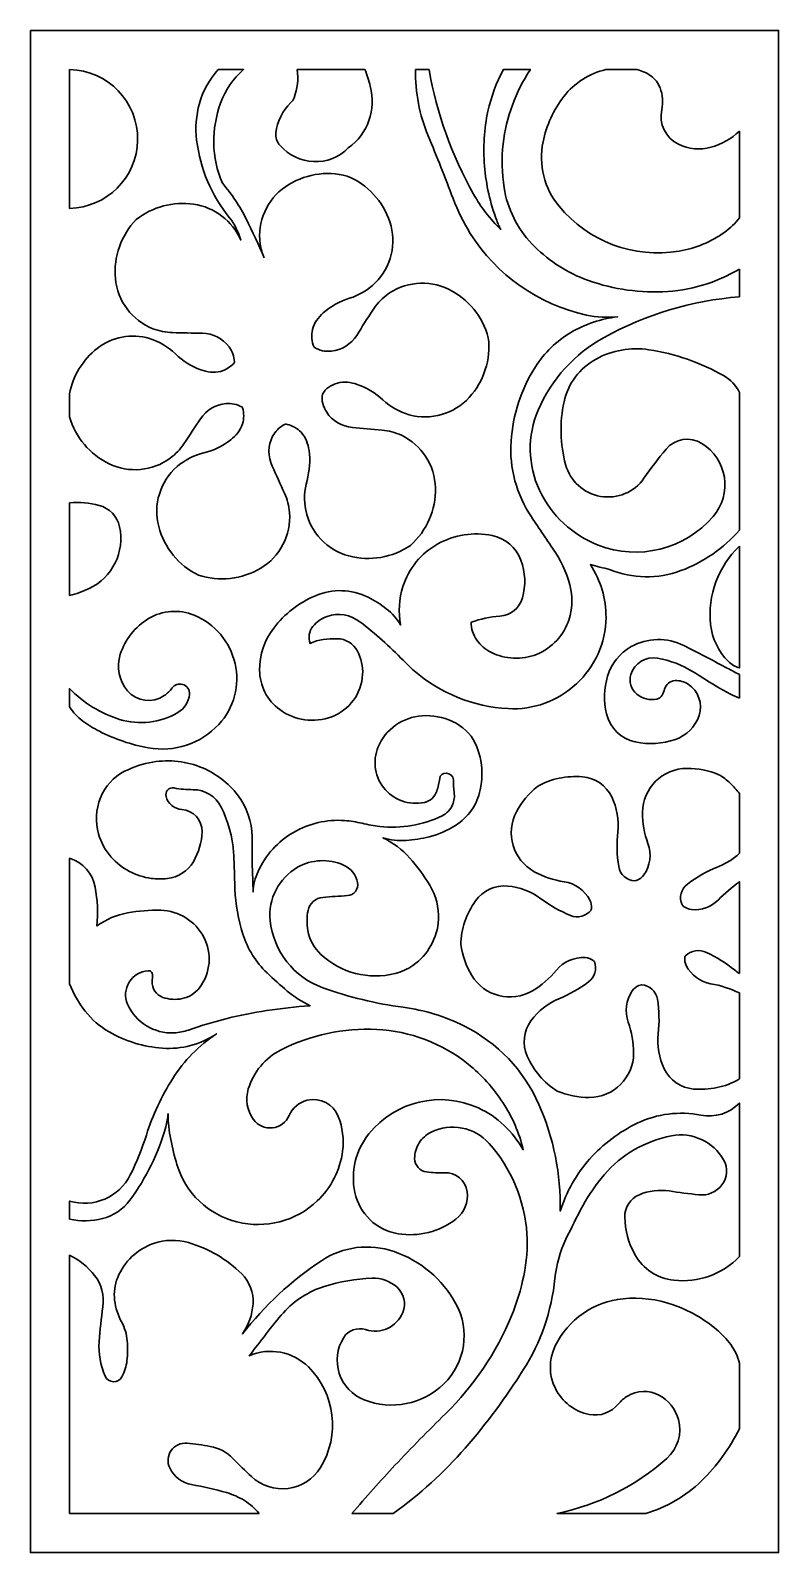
# Model space of a CAD drawing. Header units: centimetres. Extents: x 21 to 27, y -3.3 to 9.
import ezdxf

# ---------------------------------------------------------------- set-up
doc = ezdxf.new("R2010")
doc.units = ezdxf.units.CM
doc.header["$MEASUREMENT"] = 0
doc.layers.add('layer 1', color=7, linetype='Continuous')

msp = doc.modelspace()

# ---------------------------------------------------------------- linework, layer by layer
at = {"layer": 'layer 1', "color": 250, "lineweight": 30}
for points, knots in [([(20.96603, 9.00077), (20.96603, 9.00077), (26.9998, 9.00077), (26.9998, 9.00077), (26.9998, 9.00077), (26.9998, 9.00077), (26.9998, -3.2822), (26.9998, -3.2822), (26.9998, -3.2822), (26.9998, -3.2822), (20.96603, -3.2822), (20.96603, -3.2822), (20.96603, -3.2822), (20.96603, -3.2822), (20.96603, 9.00077), (20.96603, 9.00077)], [0, 0, 0, 0, 0.2, 0.2, 0.2, 0.2, 0.4, 0.4, 0.4, 0.4, 0.6, 0.6, 0.6, 0.6, 1, 1, 1, 1]), ([(21.28165, 7.56491), (21.28165, 7.56491), (21.28165, 8.68518), (21.28165, 8.68518), (21.28165, 8.68518), (21.59079, 8.67913), (21.83651, 8.4229), (21.83046, 8.11372), (21.83046, 8.11372), (21.82421, 7.8135), (21.58186, 7.57149), (21.28165, 7.56488)], [0, 0, 0, 0, 0.25, 0.25, 0.25, 0.25, 0.5, 0.5, 0.5, 0.5, 1, 1, 1, 1]), ([(22.85045, 7.16593), (22.84312, 7.18393), (22.83665, 7.20223), (22.83107, 7.22084), (22.83107, 7.22084), (22.82548, 7.23945), (22.8212, 7.25841), (22.81824, 7.2776), (22.81824, 7.2776), (22.79366, 7.45796), (22.87304, 7.63691), (23.02312, 7.7399), (23.02312, 7.7399), (23.16869, 7.83977), (23.35071, 7.87124), (23.52139, 7.82614), (23.52139, 7.82614), (23.68438, 7.75837), (23.80983, 7.62281), (23.86488, 7.45506), (23.86488, 7.45506), (23.92167, 7.28211), (23.87591, 7.09177), (23.74693, 6.96337), (23.74693, 6.96337), (23.68801, 6.90668), (23.61681, 6.86433), (23.53886, 6.83961), (23.53886, 6.83961), (23.46114, 6.81494), (23.38934, 6.7746), (23.32787, 6.72102), (23.32787, 6.72102), (23.30749, 6.70327), (23.28944, 6.68306), (23.27409, 6.66083), (23.27409, 6.66083), (23.25866, 6.63851), (23.24741, 6.61357), (23.24089, 6.58725), (23.24089, 6.58725), (23.2353, 6.56358), (23.23331, 6.53922), (23.23497, 6.51495), (23.23497, 6.51495), (23.23666, 6.49059), (23.24315, 6.46681), (23.2541, 6.44497), (23.2541, 6.44497), (23.27426, 6.43117), (23.29693, 6.42149), (23.32082, 6.41649), (23.32082, 6.41649), (23.34463, 6.41154), (23.36904, 6.41018), (23.39326, 6.41248), (23.39326, 6.41248), (23.47732, 6.42146), (23.55252, 6.4685), (23.59737, 6.54014), (23.59737, 6.54014), (23.63995, 6.60818), (23.683, 6.67589), (23.72649, 6.74336), (23.72649, 6.74336), (23.75577, 6.78876), (23.79238, 6.82904), (23.83482, 6.86253), (23.83482, 6.86253), (23.97957, 6.9729), (24.17439, 6.99212), (24.33802, 6.91238), (24.33802, 6.91238), (24.4967, 6.83502), (24.61385, 6.69221), (24.65883, 6.5215), (24.65883, 6.5215), (24.68026, 6.34629), (24.62422, 6.1703), (24.50549, 6.03965), (24.50549, 6.03965), (24.38306, 5.90494), (24.19493, 5.85083), (24.01958, 5.89969), (24.01958, 5.89969), (23.94122, 5.92297), (23.86925, 5.96403), (23.8093, 6.01961), (23.8093, 6.01961), (23.7495, 6.07507), (23.67896, 6.11762), (23.60204, 6.14467), (23.60204, 6.14467), (23.57655, 6.15362), (23.55006, 6.15935), (23.52316, 6.16175), (23.52316, 6.16175), (23.49615, 6.16416), (23.46891, 6.16164), (23.44281, 6.15434), (23.44281, 6.15434), (23.4182, 6.14715), (23.39476, 6.13643), (23.37322, 6.12255), (23.37322, 6.12255), (23.35143, 6.10847), (23.33365, 6.08903), (23.32162, 6.06609), (23.32162, 6.06609), (23.31565, 6.04084), (23.31631, 6.01452), (23.32353, 5.98961), (23.32353, 5.98961), (23.33066, 5.965), (23.34131, 5.94152), (23.35516, 5.91996), (23.35516, 5.91996), (23.40167, 5.8494), (23.47792, 5.80408), (23.56217, 5.79706), (23.56217, 5.79706), (23.64214, 5.79037), (23.72207, 5.78315), (23.80192, 5.77538), (23.80192, 5.77538), (23.85573, 5.77015), (23.90832, 5.75608), (23.9575, 5.73368), (23.9575, 5.73368), (24.12196, 5.65563), (24.2283, 5.49125), (24.2324, 5.30926), (24.2324, 5.30926), (24.23632, 5.13278), (24.16305, 4.9632), (24.03194, 4.845), (24.03194, 4.845), (23.886, 4.74566), (23.7039, 4.71483), (23.53336, 4.76051), (23.53336, 4.76051), (23.35751, 4.80759), (23.22322, 4.95004), (23.18633, 5.12833), (23.18633, 5.12833), (23.17113, 5.20865), (23.17464, 5.2914), (23.19659, 5.37015), (23.19659, 5.37015), (23.21849, 5.44873), (23.22399, 5.5309), (23.21277, 5.61169), (23.21277, 5.61169), (23.20906, 5.63843), (23.20204, 5.66462), (23.19181, 5.68964), (23.19181, 5.68964), (23.18158, 5.71474), (23.16687, 5.7378), (23.1484, 5.75766), (23.1484, 5.75766), (23.11793, 5.78973), (23.07869, 5.8121), (23.03556, 5.82202), (23.03556, 5.82202), (23.03122, 5.82302), (23.02682, 5.82382), (23.0224, 5.82443), (23.0224, 5.82443), (23.01831, 5.82263), (23.01433, 5.82064), (23.0104, 5.81848), (23.0104, 5.81848), (22.97164, 5.79714), (22.94006, 5.76487), (22.91954, 5.72567), (22.91954, 5.72567), (22.88122, 5.65032), (22.87956, 5.56162), (22.91515, 5.48495), (22.91515, 5.48495), (22.94891, 5.41215), (22.98217, 5.33913), (23.01496, 5.26588), (23.01496, 5.26588), (23.03705, 5.21653), (23.05082, 5.16388), (23.05572, 5.11005), (23.05572, 5.11005), (23.06921, 4.9285), (22.97899, 4.75478), (22.82288, 4.66116), (22.82288, 4.66116), (22.67145, 4.57042), (22.48785, 4.55018), (22.32027, 4.60567), (22.32027, 4.60567), (22.16173, 4.68331), (22.04483, 4.82631), (22.00017, 4.9971), (22.00017, 4.9971), (21.95408, 5.1732), (22.01143, 5.36039), (22.14807, 5.48064), (22.14807, 5.48064), (22.21034, 5.53361), (22.28402, 5.57152), (22.36329, 5.5914), (22.36329, 5.5914), (22.4424, 5.61125), (22.51655, 5.64711), (22.5812, 5.69685), (22.5812, 5.69685), (22.6026, 5.71331), (22.62187, 5.73238), (22.63854, 5.75362), (22.63854, 5.75362), (22.65533, 5.77496), (22.66807, 5.79916), (22.6762, 5.82504), (22.6762, 5.82504), (22.68898, 5.86737), (22.689, 5.91255), (22.67628, 5.95491), (22.67628, 5.95491), (22.67628, 5.95491), (22.67471, 5.95994), (22.67471, 5.95994), (22.67471, 5.95994), (22.67471, 5.95994), (22.67012, 5.96259), (22.67012, 5.96259), (22.67012, 5.96259), (22.63146, 5.98413), (22.58736, 5.99384), (22.54323, 5.99044), (22.54323, 5.99044), (22.45904, 5.98305), (22.38295, 5.93746), (22.33678, 5.86665), (22.33678, 5.86665), (22.29292, 5.79943), (22.24863, 5.73252), (22.20387, 5.66589), (22.20387, 5.66589), (22.17373, 5.62104), (22.13637, 5.58145), (22.09332, 5.54876), (22.09332, 5.54876), (21.9501, 5.44372), (21.76037, 5.42658), (21.60055, 5.504), (21.60055, 5.504), (21.44544, 5.57915), (21.32951, 5.71676), (21.28165, 5.8823), (21.28165, 5.8823), (21.28165, 5.8823), (21.28165, 6.06772), (21.28165, 6.06772), (21.28165, 6.06772), (21.30874, 6.21315), (21.38801, 6.3438), (21.50447, 6.43507), (21.50447, 6.43507), (21.62384, 6.52863), (21.78135, 6.55836), (21.92665, 6.51489), (21.92665, 6.51489), (22.00457, 6.49015), (22.07577, 6.44776), (22.13463, 6.39105), (22.13463, 6.39105), (22.19339, 6.33448), (22.26309, 6.2906), (22.33951, 6.26212), (22.33951, 6.26212), (22.36481, 6.25269), (22.39122, 6.24647), (22.41807, 6.24357), (22.41807, 6.24357), (22.44502, 6.24066), (22.47229, 6.24265), (22.49855, 6.24948), (22.49855, 6.24948), (22.54124, 6.26107), (22.57957, 6.28499), (22.60876, 6.31825), (22.60876, 6.31825), (22.60876, 6.31825), (22.61175, 6.3217), (22.61175, 6.3217), (22.61175, 6.3217), (22.61175, 6.3217), (22.61156, 6.32627), (22.61156, 6.32627), (22.61156, 6.32627), (22.60918, 6.37045), (22.59389, 6.41295), (22.56751, 6.44845), (22.56751, 6.44845), (22.51639, 6.51578), (22.43723, 6.55587), (22.35273, 6.5572), (22.35273, 6.5572), (22.27249, 6.55849), (22.19225, 6.56032), (22.11204, 6.56267), (22.11204, 6.56267), (22.05801, 6.56427), (22.0046, 6.57481), (21.954, 6.59383), (21.954, 6.59383), (21.7847, 6.66066), (21.66752, 6.81751), (21.65121, 6.99881), (21.65121, 6.99881), (21.63542, 7.17464), (21.69711, 7.34874), (21.81998, 7.47546), (21.81998, 7.47546), (21.95071, 7.57799), (22.11785, 7.62253), (22.28225, 7.59872), (22.28225, 7.59872), (22.45066, 7.57434), (22.59455, 7.4644), (22.66251, 7.3084), (22.66251, 7.3084), (22.64487, 7.37429), (22.61374, 7.43573), (22.57102, 7.4889), (22.57102, 7.4889), (22.42647, 7.6689), (22.33487, 7.88572), (22.3065, 8.11486), (22.3065, 8.11486), (22.2942, 8.21439), (22.30177, 8.31545), (22.32879, 8.41206), (22.32879, 8.41206), (22.35726, 8.51389), (22.40958, 8.60751), (22.48133, 8.68518), (22.48133, 8.68518), (22.48133, 8.68518), (22.68469, 8.68518), (22.68469, 8.68518), (22.68469, 8.68518), (22.60119, 8.61205), (22.53759, 8.51901), (22.4998, 8.41466), (22.4998, 8.41466), (22.46233, 8.31114), (22.4435, 8.20184), (22.44419, 8.09174), (22.44419, 8.09174), (22.44491, 7.98004), (22.46911, 7.86977), (22.51523, 7.76805), (22.51523, 7.76805), (22.59013, 7.67998), (22.65422, 7.58324), (22.70612, 7.47994), (22.70612, 7.47994), (22.75785, 7.37697), (22.80599, 7.27224), (22.85045, 7.16593)], [0, 0, 0, 0, 0.01075269, 0.01075269, 0.01075269, 0.01075269, 0.02150538, 0.02150538, 0.02150538, 0.02150538, 0.03225806, 0.03225806, 0.03225806, 0.03225806, 0.04301075, 0.04301075, 0.04301075, 0.04301075, 0.05376344, 0.05376344, 0.05376344, 0.05376344, 0.06451613, 0.06451613, 0.06451613, 0.06451613, 0.07526882, 0.07526882, 0.07526882, 0.07526882, 0.08602151, 0.08602151, 0.08602151, 0.08602151, 0.09677419, 0.09677419, 0.09677419, 0.09677419, 0.10752688, 0.10752688, 0.10752688, 0.10752688, 0.11827957, 0.11827957, 0.11827957, 0.11827957, 0.12903226, 0.12903226, 0.12903226, 0.12903226, 0.13978495, 0.13978495, 0.13978495, 0.13978495, 0.15053763, 0.15053763, 0.15053763, 0.15053763, 0.16129032, 0.16129032, 0.16129032, 0.16129032, 0.17204301, 0.17204301, 0.17204301, 0.17204301, 0.1827957, 0.1827957, 0.1827957, 0.1827957, 0.19354839, 0.19354839, 0.19354839, 0.19354839, 0.20430108, 0.20430108, 0.20430108, 0.20430108, 0.21505376, 0.21505376, 0.21505376, 0.21505376, 0.22580645, 0.22580645, 0.22580645, 0.22580645, 0.23655914, 0.23655914, 0.23655914, 0.23655914, 0.24731183, 0.24731183, 0.24731183, 0.24731183, 0.25806452, 0.25806452, 0.25806452, 0.25806452, 0.2688172, 0.2688172, 0.2688172, 0.2688172, 0.27956989, 0.27956989, 0.27956989, 0.27956989, 0.29032258, 0.29032258, 0.29032258, 0.29032258, 0.30107527, 0.30107527, 0.30107527, 0.30107527, 0.31182796, 0.31182796, 0.31182796, 0.31182796, 0.32258065, 0.32258065, 0.32258065, 0.32258065, 0.33333333, 0.33333333, 0.33333333, 0.33333333, 0.34408602, 0.34408602, 0.34408602, 0.34408602, 0.35483871, 0.35483871, 0.35483871, 0.35483871, 0.3655914, 0.3655914, 0.3655914, 0.3655914, 0.37634409, 0.37634409, 0.37634409, 0.37634409, 0.38709677, 0.38709677, 0.38709677, 0.38709677, 0.39784946, 0.39784946, 0.39784946, 0.39784946, 0.40860215, 0.40860215, 0.40860215, 0.40860215, 0.41935484, 0.41935484, 0.41935484, 0.41935484, 0.43010753, 0.43010753, 0.43010753, 0.43010753, 0.44086022, 0.44086022, 0.44086022, 0.44086022, 0.4516129, 0.4516129, 0.4516129, 0.4516129, 0.46236559, 0.46236559, 0.46236559, 0.46236559, 0.47311828, 0.47311828, 0.47311828, 0.47311828, 0.48387097, 0.48387097, 0.48387097, 0.48387097, 0.49462366, 0.49462366, 0.49462366, 0.49462366, 0.50537634, 0.50537634, 0.50537634, 0.50537634, 0.51612903, 0.51612903, 0.51612903, 0.51612903, 0.52688172, 0.52688172, 0.52688172, 0.52688172, 0.53763441, 0.53763441, 0.53763441, 0.53763441, 0.5483871, 0.5483871, 0.5483871, 0.5483871, 0.55913978, 0.55913978, 0.55913978, 0.55913978, 0.56989247, 0.56989247, 0.56989247, 0.56989247, 0.58064516, 0.58064516, 0.58064516, 0.58064516, 0.59139785, 0.59139785, 0.59139785, 0.59139785, 0.60215054, 0.60215054, 0.60215054, 0.60215054, 0.61290323, 0.61290323, 0.61290323, 0.61290323, 0.62365591, 0.62365591, 0.62365591, 0.62365591, 0.6344086, 0.6344086, 0.6344086, 0.6344086, 0.64516129, 0.64516129, 0.64516129, 0.64516129, 0.65591398, 0.65591398, 0.65591398, 0.65591398, 0.66666667, 0.66666667, 0.66666667, 0.66666667, 0.67741935, 0.67741935, 0.67741935, 0.67741935, 0.68817204, 0.68817204, 0.68817204, 0.68817204, 0.69892473, 0.69892473, 0.69892473, 0.69892473, 0.70967742, 0.70967742, 0.70967742, 0.70967742, 0.72043011, 0.72043011, 0.72043011, 0.72043011, 0.7311828, 0.7311828, 0.7311828, 0.7311828, 0.74193548, 0.74193548, 0.74193548, 0.74193548, 0.75268817, 0.75268817, 0.75268817, 0.75268817, 0.76344086, 0.76344086, 0.76344086, 0.76344086, 0.77419355, 0.77419355, 0.77419355, 0.77419355, 0.78494624, 0.78494624, 0.78494624, 0.78494624, 0.79569892, 0.79569892, 0.79569892, 0.79569892, 0.80645161, 0.80645161, 0.80645161, 0.80645161, 0.8172043, 0.8172043, 0.8172043, 0.8172043, 0.82795699, 0.82795699, 0.82795699, 0.82795699, 0.83870968, 0.83870968, 0.83870968, 0.83870968, 0.84946237, 0.84946237, 0.84946237, 0.84946237, 0.86021505, 0.86021505, 0.86021505, 0.86021505, 0.87096774, 0.87096774, 0.87096774, 0.87096774, 0.88172043, 0.88172043, 0.88172043, 0.88172043, 0.89247312, 0.89247312, 0.89247312, 0.89247312, 0.90322581, 0.90322581, 0.90322581, 0.90322581, 0.91397849, 0.91397849, 0.91397849, 0.91397849, 0.92473118, 0.92473118, 0.92473118, 0.92473118, 0.93548387, 0.93548387, 0.93548387, 0.93548387, 0.94623656, 0.94623656, 0.94623656, 0.94623656, 0.95698925, 0.95698925, 0.95698925, 0.95698925, 0.96774194, 0.96774194, 0.96774194, 0.96774194, 0.97849462, 0.97849462, 0.97849462, 0.97849462, 1, 1, 1, 1]), ([(26.68418, 7.07546), (26.49661, 6.96337), (26.28374, 6.90024), (26.06539, 6.89192), (26.06539, 6.89192), (25.84826, 6.88365), (25.6316, 6.91921), (25.42848, 6.99641), (25.42848, 6.99641), (25.27036, 7.05945), (25.12763, 7.15589), (25.01012, 7.27904), (25.01012, 7.27904), (24.89128, 7.4036), (24.8132, 7.56153), (24.78638, 7.73161), (24.78638, 7.73161), (24.76791, 7.84859), (24.76534, 7.96757), (24.77869, 8.08524), (24.77869, 8.08524), (24.80344, 8.29972), (24.87873, 8.50535), (24.9982, 8.68518), (24.9982, 8.68518), (24.9982, 8.68518), (24.78115, 8.68518), (24.78115, 8.68518), (24.78115, 8.68518), (24.72389, 8.57975), (24.68167, 8.46686), (24.65568, 8.34974), (24.65568, 8.34974), (24.62579, 8.20447), (24.61659, 8.05574), (24.62842, 7.9079), (24.62842, 7.9079), (24.64053, 7.75677), (24.67354, 7.6081), (24.7266, 7.46606), (24.7266, 7.46606), (24.73127, 7.45389), (24.73622, 7.44184), (24.74145, 7.4299), (24.74145, 7.4299), (24.7467, 7.41795), (24.75268, 7.40634), (24.75934, 7.39514), (24.75934, 7.39514), (24.67293, 7.47886), (24.59906, 7.57464), (24.54005, 7.67949), (24.54005, 7.67949), (24.36426, 7.9919), (24.24285, 8.33204), (24.18111, 8.68518), (24.18111, 8.68518), (24.18111, 8.68518), (24.07203, 8.68518), (24.07203, 8.68518), (24.07203, 8.68518), (24.06849, 8.50156), (24.10313, 8.31927), (24.17383, 8.14978), (24.17383, 8.14978), (24.24376, 7.98208), (24.31089, 7.81325), (24.37521, 7.64332), (24.37521, 7.64332), (24.41217, 7.54564), (24.45835, 7.45168), (24.51315, 7.36273), (24.51315, 7.36273), (24.72475, 7.0263), (25.06224, 6.78898), (25.45049, 6.70393), (25.45049, 6.70393), (25.53333, 6.68579), (25.61855, 6.68106), (25.7029, 6.69), (25.7029, 6.69), (25.56936, 6.67448), (25.44057, 6.63124), (25.32474, 6.56297), (25.32474, 6.56297), (25.20856, 6.49449), (25.11035, 6.39937), (25.03818, 6.28543), (25.03818, 6.28543), (24.92377, 6.10477), (24.85639, 5.89842), (24.84223, 5.68505), (24.84223, 5.68505), (24.82794, 5.46911), (24.88581, 5.25466), (25.00691, 5.07532), (25.00691, 5.07532), (25.0715, 4.97963), (25.1359, 4.88379), (25.20007, 4.78785), (25.20007, 4.78785), (25.2612, 4.69647), (25.30362, 4.59386), (25.32485, 4.486), (25.32485, 4.486), (25.34031, 4.40748), (25.33558, 4.32627), (25.31108, 4.2501), (25.31108, 4.2501), (25.26967, 4.12117), (25.17322, 4.01715), (25.04789, 3.96597), (25.04789, 3.96597), (24.92861, 3.91883), (24.79476, 3.92494), (24.68023, 3.9827), (24.68023, 3.9827), (24.63472, 4.00565), (24.59552, 4.03944), (24.56604, 4.08102), (24.56604, 4.08102), (24.53629, 4.12302), (24.52056, 4.17337), (24.52103, 4.22482), (24.52103, 4.22482), (24.59491, 4.25253), (24.67252, 4.26906), (24.75129, 4.27388), (24.75129, 4.27388), (24.83764, 4.27918), (24.91113, 4.33849), (24.93442, 4.42183), (24.93442, 4.42183), (24.96254, 4.52225), (24.95817, 4.62895), (24.92189, 4.72675), (24.92189, 4.72675), (24.88409, 4.82858), (24.79642, 4.90359), (24.68994, 4.92505), (24.68994, 4.92505), (24.54022, 4.95524), (24.38474, 4.9311), (24.25125, 4.85686), (24.25125, 4.85686), (24.11715, 4.78229), (24.01667, 4.65939), (23.97031, 4.51313), (23.97031, 4.51313), (23.9387, 4.41326), (23.93198, 4.30722), (23.9507, 4.20417), (23.9507, 4.20417), (23.92123, 4.25469), (23.8823, 4.29898), (23.83596, 4.33468), (23.83596, 4.33468), (23.78998, 4.3701), (23.74065, 4.40098), (23.6887, 4.42689), (23.6887, 4.42689), (23.5557, 4.49316), (23.40045, 4.49778), (23.26381, 4.43944), (23.26381, 4.43944), (23.13128, 4.38287), (23.01576, 4.29293), (22.92842, 4.17829), (22.92842, 4.17829), (22.85415, 4.0808), (22.81409, 3.96163), (22.81445, 3.83906), (22.81445, 3.83906), (22.81481, 3.71298), (22.87486, 3.59461), (22.97645, 3.51993), (22.97645, 3.51993), (23.09744, 3.43098), (23.2551, 3.40933), (23.39553, 3.46247), (23.39553, 3.46247), (23.53914, 3.51681), (23.63705, 3.65063), (23.6452, 3.80394), (23.6452, 3.80394), (23.64872, 3.86917), (23.63445, 3.93412), (23.60392, 3.99188), (23.60392, 3.99188), (23.57166, 4.0529), (23.50859, 4.09131), (23.43958, 4.09189), (23.43958, 4.09189), (23.40236, 4.09219), (23.36517, 4.09009), (23.3282, 4.08561), (23.3282, 4.08561), (23.29104, 4.0811), (23.2549, 4.0704), (23.22126, 4.05398), (23.22126, 4.05398), (23.20464, 4.10084), (23.21346, 4.15302), (23.24451, 4.19189), (23.24451, 4.19189), (23.2742, 4.22903), (23.31394, 4.25693), (23.35898, 4.27224), (23.35898, 4.27224), (23.44884, 4.3028), (23.5481, 4.28648), (23.62353, 4.22883), (23.62353, 4.22883), (23.7474, 4.13416), (23.86394, 4.03023), (23.97213, 3.91794), (23.97213, 3.91794), (24.00025, 3.88875), (24.02961, 3.86074), (24.06008, 3.83403), (24.06008, 3.83403), (24.27202, 3.65066), (24.5387, 3.54296), (24.81851, 3.52778), (24.81851, 3.52778), (25.02182, 3.51689), (25.22078, 3.58911), (25.36976, 3.72785), (25.36976, 3.72785), (25.51873, 3.8666), (25.60486, 4.05896), (25.6084, 4.26248), (25.6084, 4.26248), (25.60956, 4.41472), (25.56551, 4.56378), (25.48182, 4.69094), (25.48182, 4.69094), (25.50728, 4.68264), (25.53314, 4.67551), (25.55927, 4.66959), (25.55927, 4.66959), (25.58537, 4.66365), (25.6115, 4.65779), (25.63762, 4.65201), (25.63762, 4.65201), (25.82091, 4.57611), (26.02596, 4.5723), (26.21193, 4.64136), (26.21193, 4.64136), (26.39428, 4.70911), (26.55661, 4.82147), (26.68418, 4.96835), (26.68418, 4.96835), (26.68418, 4.96835), (26.68418, 6.07999), (26.68418, 6.07999), (26.68418, 6.07999), (26.65717, 6.13596), (26.61387, 6.18238), (26.55993, 6.21321), (26.55993, 6.21321), (26.37257, 6.32029), (26.16717, 6.39191), (25.95382, 6.42445), (25.95382, 6.42445), (25.80761, 6.44676), (25.65822, 6.42041), (25.52849, 6.34938), (25.52849, 6.34938), (25.39619, 6.27694), (25.30185, 6.15086), (25.2698, 6.00349), (25.2698, 6.00349), (25.23336, 5.83599), (25.23767, 5.66227), (25.28244, 5.49681), (25.28244, 5.49681), (25.3188, 5.3639), (25.42893, 5.26414), (25.56477, 5.24105), (25.56477, 5.24105), (25.70061, 5.21797), (25.83634, 5.27407), (25.91456, 5.38751), (25.91456, 5.38751), (25.97039, 5.468), (26.02972, 5.546), (26.09235, 5.62126), (26.09235, 5.62126), (26.16368, 5.70708), (26.28758, 5.72696), (26.38231, 5.66799), (26.38231, 5.66799), (26.47933, 5.60763), (26.54522, 5.50795), (26.56269, 5.39501), (26.56269, 5.39501), (26.58019, 5.28208), (26.5471, 5.16665), (26.47286, 5.07975), (26.47286, 5.07975), (26.24453, 4.81279), (25.87173, 4.71981), (25.54456, 4.84771), (25.54456, 4.84771), (25.33644, 4.92911), (25.16739, 5.08738), (25.07233, 5.28961), (25.07233, 5.28961), (24.97644, 5.4936), (24.97238, 5.72901), (25.06102, 5.93624), (25.06102, 5.93624), (25.16786, 6.186), (25.35532, 6.39293), (25.59327, 6.52396), (25.59327, 6.52396), (25.92955, 6.70913), (26.30149, 6.82081), (26.68418, 6.85152), (26.68418, 6.85152), (26.68418, 6.85152), (26.68418, 7.07546), (26.68418, 7.07546)], [0, 0, 0, 0, 0.01219512, 0.01219512, 0.01219512, 0.01219512, 0.02439024, 0.02439024, 0.02439024, 0.02439024, 0.03658537, 0.03658537, 0.03658537, 0.03658537, 0.04878049, 0.04878049, 0.04878049, 0.04878049, 0.06097561, 0.06097561, 0.06097561, 0.06097561, 0.07317073, 0.07317073, 0.07317073, 0.07317073, 0.08536585, 0.08536585, 0.08536585, 0.08536585, 0.09756098, 0.09756098, 0.09756098, 0.09756098, 0.1097561, 0.1097561, 0.1097561, 0.1097561, 0.12195122, 0.12195122, 0.12195122, 0.12195122, 0.13414634, 0.13414634, 0.13414634, 0.13414634, 0.14634146, 0.14634146, 0.14634146, 0.14634146, 0.15853659, 0.15853659, 0.15853659, 0.15853659, 0.17073171, 0.17073171, 0.17073171, 0.17073171, 0.18292683, 0.18292683, 0.18292683, 0.18292683, 0.19512195, 0.19512195, 0.19512195, 0.19512195, 0.20731707, 0.20731707, 0.20731707, 0.20731707, 0.2195122, 0.2195122, 0.2195122, 0.2195122, 0.23170732, 0.23170732, 0.23170732, 0.23170732, 0.24390244, 0.24390244, 0.24390244, 0.24390244, 0.25609756, 0.25609756, 0.25609756, 0.25609756, 0.26829268, 0.26829268, 0.26829268, 0.26829268, 0.2804878, 0.2804878, 0.2804878, 0.2804878, 0.29268293, 0.29268293, 0.29268293, 0.29268293, 0.30487805, 0.30487805, 0.30487805, 0.30487805, 0.31707317, 0.31707317, 0.31707317, 0.31707317, 0.32926829, 0.32926829, 0.32926829, 0.32926829, 0.34146341, 0.34146341, 0.34146341, 0.34146341, 0.35365854, 0.35365854, 0.35365854, 0.35365854, 0.36585366, 0.36585366, 0.36585366, 0.36585366, 0.37804878, 0.37804878, 0.37804878, 0.37804878, 0.3902439, 0.3902439, 0.3902439, 0.3902439, 0.40243902, 0.40243902, 0.40243902, 0.40243902, 0.41463415, 0.41463415, 0.41463415, 0.41463415, 0.42682927, 0.42682927, 0.42682927, 0.42682927, 0.43902439, 0.43902439, 0.43902439, 0.43902439, 0.45121951, 0.45121951, 0.45121951, 0.45121951, 0.46341463, 0.46341463, 0.46341463, 0.46341463, 0.47560976, 0.47560976, 0.47560976, 0.47560976, 0.48780488, 0.48780488, 0.48780488, 0.48780488, 0.5, 0.5, 0.5, 0.5, 0.51219512, 0.51219512, 0.51219512, 0.51219512, 0.52439024, 0.52439024, 0.52439024, 0.52439024, 0.53658537, 0.53658537, 0.53658537, 0.53658537, 0.54878049, 0.54878049, 0.54878049, 0.54878049, 0.56097561, 0.56097561, 0.56097561, 0.56097561, 0.57317073, 0.57317073, 0.57317073, 0.57317073, 0.58536585, 0.58536585, 0.58536585, 0.58536585, 0.59756098, 0.59756098, 0.59756098, 0.59756098, 0.6097561, 0.6097561, 0.6097561, 0.6097561, 0.62195122, 0.62195122, 0.62195122, 0.62195122, 0.63414634, 0.63414634, 0.63414634, 0.63414634, 0.64634146, 0.64634146, 0.64634146, 0.64634146, 0.65853659, 0.65853659, 0.65853659, 0.65853659, 0.67073171, 0.67073171, 0.67073171, 0.67073171, 0.68292683, 0.68292683, 0.68292683, 0.68292683, 0.69512195, 0.69512195, 0.69512195, 0.69512195, 0.70731707, 0.70731707, 0.70731707, 0.70731707, 0.7195122, 0.7195122, 0.7195122, 0.7195122, 0.73170732, 0.73170732, 0.73170732, 0.73170732, 0.74390244, 0.74390244, 0.74390244, 0.74390244, 0.75609756, 0.75609756, 0.75609756, 0.75609756, 0.76829268, 0.76829268, 0.76829268, 0.76829268, 0.7804878, 0.7804878, 0.7804878, 0.7804878, 0.79268293, 0.79268293, 0.79268293, 0.79268293, 0.80487805, 0.80487805, 0.80487805, 0.80487805, 0.81707317, 0.81707317, 0.81707317, 0.81707317, 0.82926829, 0.82926829, 0.82926829, 0.82926829, 0.84146341, 0.84146341, 0.84146341, 0.84146341, 0.85365854, 0.85365854, 0.85365854, 0.85365854, 0.86585366, 0.86585366, 0.86585366, 0.86585366, 0.87804878, 0.87804878, 0.87804878, 0.87804878, 0.8902439, 0.8902439, 0.8902439, 0.8902439, 0.90243902, 0.90243902, 0.90243902, 0.90243902, 0.91463415, 0.91463415, 0.91463415, 0.91463415, 0.92682927, 0.92682927, 0.92682927, 0.92682927, 0.93902439, 0.93902439, 0.93902439, 0.93902439, 0.95121951, 0.95121951, 0.95121951, 0.95121951, 0.96341463, 0.96341463, 0.96341463, 0.96341463, 0.97560976, 0.97560976, 0.97560976, 0.97560976, 1, 1, 1, 1]), ([(23.11774, 8.68518), (23.11774, 8.68518), (23.6637, 8.68518), (23.6637, 8.68518), (23.6637, 8.68518), (23.67999, 8.64069), (23.69439, 8.59557), (23.70686, 8.54986), (23.70686, 8.54986), (23.75774, 8.36342), (23.68695, 8.16485), (23.5298, 8.05239), (23.5298, 8.05239), (23.45655, 7.97744), (23.35466, 7.93737), (23.25001, 7.94229), (23.25001, 7.94229), (23.1458, 7.94719), (23.04798, 7.99411), (22.97888, 8.07225), (22.97888, 8.07225), (22.95402, 8.10034), (22.94216, 8.13764), (22.9462, 8.17494), (22.9462, 8.17494), (22.95621, 8.26762), (22.99876, 8.35377), (23.06622, 8.41809), (23.06622, 8.41809), (23.07773, 8.42937), (23.08663, 8.44303), (23.09235, 8.4581), (23.09235, 8.4581), (23.11986, 8.53043), (23.1286, 8.60854), (23.11774, 8.68518)], [0, 0, 0, 0, 0.1, 0.1, 0.1, 0.1, 0.2, 0.2, 0.2, 0.2, 0.3, 0.3, 0.3, 0.3, 0.4, 0.4, 0.4, 0.4, 0.5, 0.5, 0.5, 0.5, 0.6, 0.6, 0.6, 0.6, 0.7, 0.7, 0.7, 0.7, 0.8, 0.8, 0.8, 0.8, 1, 1, 1, 1]), ([(26.68418, 8.18824), (26.61957, 8.12663), (26.54074, 8.08192), (26.45469, 8.05806), (26.45469, 8.05806), (26.36713, 8.03379), (26.27362, 8.04252), (26.19202, 8.08253), (26.19202, 8.08253), (26.08842, 8.1333), (26.03293, 8.24846), (26.05756, 8.36116), (26.05756, 8.36116), (26.07042, 8.41988), (26.0658, 8.48104), (26.04426, 8.53715), (26.04426, 8.53715), (26.02944, 8.57583), (26.00365, 8.60931), (25.97003, 8.6335), (25.97003, 8.6335), (25.93685, 8.65739), (25.89952, 8.67489), (25.85993, 8.68518), (25.85993, 8.68518), (25.85993, 8.68518), (25.6074, 8.68518), (25.6074, 8.68518), (25.6074, 8.68518), (25.47267, 8.65374), (25.35295, 8.57696), (25.26823, 8.46758), (25.26823, 8.46758), (25.18489, 8.35997), (25.12741, 8.23472), (25.10017, 8.10133), (25.10017, 8.10133), (25.06265, 7.9176), (25.10999, 7.72685), (25.22916, 7.58205), (25.22916, 7.58205), (25.46393, 7.29682), (25.8328, 7.15865), (26.19711, 7.21987), (26.19711, 7.21987), (26.33005, 7.24218), (26.45608, 7.29444), (26.56579, 7.37274), (26.56579, 7.37274), (26.58819, 7.38928), (26.60953, 7.40719), (26.62971, 7.42641), (26.62971, 7.42641), (26.6499, 7.44563), (26.66815, 7.46681), (26.68418, 7.48965), (26.68418, 7.48965), (26.68418, 7.48965), (26.68418, 8.18824), (26.68418, 8.18824)], [0, 0, 0, 0, 0.0625, 0.0625, 0.0625, 0.0625, 0.125, 0.125, 0.125, 0.125, 0.1875, 0.1875, 0.1875, 0.1875, 0.25, 0.25, 0.25, 0.25, 0.3125, 0.3125, 0.3125, 0.3125, 0.375, 0.375, 0.375, 0.375, 0.4375, 0.4375, 0.4375, 0.4375, 0.5, 0.5, 0.5, 0.5, 0.5625, 0.5625, 0.5625, 0.5625, 0.625, 0.625, 0.625, 0.625, 0.6875, 0.6875, 0.6875, 0.6875, 0.75, 0.75, 0.75, 0.75, 0.8125, 0.8125, 0.8125, 0.8125, 0.875, 0.875, 0.875, 0.875, 1, 1, 1, 1]), ([(21.28165, 4.44024), (21.28165, 4.44024), (21.28165, 5.18852), (21.28165, 5.18852), (21.28165, 5.18852), (21.36152, 5.19571), (21.44207, 5.18888), (21.51962, 5.16836), (21.51962, 5.16836), (21.60263, 5.14641), (21.66642, 5.07972), (21.68475, 4.9958), (21.68475, 4.9958), (21.72907, 4.79297), (21.6274, 4.5862), (21.43988, 4.49709), (21.43988, 4.49709), (21.38915, 4.47301), (21.33611, 4.45396), (21.28165, 4.44024)], [0, 0, 0, 0, 0.16666667, 0.16666667, 0.16666667, 0.16666667, 0.33333333, 0.33333333, 0.33333333, 0.33333333, 0.5, 0.5, 0.5, 0.5, 0.66666667, 0.66666667, 0.66666667, 0.66666667, 1, 1, 1, 1]), ([(26.68418, 4.83831), (26.51254, 4.67565), (26.42663, 4.4424), (26.45201, 4.2073), (26.45201, 4.2073), (26.46423, 4.09388), (26.51483, 3.98809), (26.59551, 3.90746), (26.59551, 3.90746), (26.6084, 3.89607), (26.62217, 3.88576), (26.63674, 3.87664), (26.63674, 3.87664), (26.65139, 3.86748), (26.6674, 3.86074), (26.68418, 3.85667), (26.68418, 3.85667), (26.68418, 3.85667), (26.68418, 4.83831), (26.68418, 4.83831)], [0, 0, 0, 0, 0.16666667, 0.16666667, 0.16666667, 0.16666667, 0.33333333, 0.33333333, 0.33333333, 0.33333333, 0.5, 0.5, 0.5, 0.5, 0.66666667, 0.66666667, 0.66666667, 0.66666667, 1, 1, 1, 1]), ([(21.28165, 3.54313), (21.28165, 3.54313), (21.28165, 3.69031), (21.28165, 3.69031), (21.28165, 3.69031), (21.39307, 3.57481), (21.53173, 3.48924), (21.68497, 3.44149), (21.68497, 3.44149), (21.84263, 3.39236), (22.01358, 3.41226), (22.15567, 3.49643), (22.15567, 3.49643), (22.20829, 3.52762), (22.24291, 3.58192), (22.24893, 3.64278), (22.24893, 3.64278), (22.25261, 3.67991), (22.22878, 3.71417), (22.19264, 3.72357), (22.19264, 3.72357), (22.16151, 3.73139), (22.12874, 3.72008), (22.10911, 3.69467), (22.10911, 3.69467), (22.09097, 3.67126), (22.06952, 3.6506), (22.04543, 3.63335), (22.04543, 3.63335), (21.9514, 3.56735), (21.82239, 3.58449), (21.74859, 3.67253), (21.74859, 3.67253), (21.6803, 3.75407), (21.65851, 3.86497), (21.69075, 3.96633), (21.69075, 3.96633), (21.72915, 4.08699), (21.8103, 4.18957), (21.91885, 4.25477), (21.91885, 4.25477), (22.02981, 4.32143), (22.1659, 4.33161), (22.28557, 4.28223), (22.28557, 4.28223), (22.45199, 4.2136), (22.57506, 4.06869), (22.61601, 3.89339), (22.61601, 3.89339), (22.65712, 3.71751), (22.60785, 3.53254), (22.48484, 3.40026), (22.48484, 3.40026), (22.34007, 3.2446), (22.1257, 3.17351), (21.91656, 3.21161), (21.91656, 3.21161), (21.77917, 3.23666), (21.64618, 3.28187), (21.52197, 3.34574), (21.52197, 3.34574), (21.47539, 3.36968), (21.43065, 3.39714), (21.38821, 3.42786), (21.38821, 3.42786), (21.34541, 3.45882), (21.30916, 3.498), (21.28165, 3.54313)], [0, 0, 0, 0, 0.05555556, 0.05555556, 0.05555556, 0.05555556, 0.11111111, 0.11111111, 0.11111111, 0.11111111, 0.16666667, 0.16666667, 0.16666667, 0.16666667, 0.22222222, 0.22222222, 0.22222222, 0.22222222, 0.27777778, 0.27777778, 0.27777778, 0.27777778, 0.33333333, 0.33333333, 0.33333333, 0.33333333, 0.38888889, 0.38888889, 0.38888889, 0.38888889, 0.44444444, 0.44444444, 0.44444444, 0.44444444, 0.5, 0.5, 0.5, 0.5, 0.55555556, 0.55555556, 0.55555556, 0.55555556, 0.61111111, 0.61111111, 0.61111111, 0.61111111, 0.66666667, 0.66666667, 0.66666667, 0.66666667, 0.72222222, 0.72222222, 0.72222222, 0.72222222, 0.77777778, 0.77777778, 0.77777778, 0.77777778, 0.83333333, 0.83333333, 0.83333333, 0.83333333, 0.88888889, 0.88888889, 0.88888889, 0.88888889, 1, 1, 1, 1]), ([(26.68418, 3.61134), (26.68418, 3.61134), (26.68418, 3.8027), (26.68418, 3.8027), (26.68418, 3.8027), (26.66538, 3.81312), (26.64644, 3.82327), (26.62736, 3.83317), (26.62736, 3.83317), (26.60826, 3.84307), (26.58918, 3.85302), (26.57013, 3.863), (26.57013, 3.863), (26.45923, 3.92226), (26.34766, 3.98027), (26.23546, 4.037), (26.23546, 4.037), (26.10139, 4.10474), (25.94257, 4.10145), (25.81148, 4.02807), (25.81148, 4.02807), (25.71949, 3.97659), (25.65114, 3.89146), (25.62079, 3.79051), (25.62079, 3.79051), (25.59103, 3.69155), (25.58805, 3.58651), (25.61216, 3.486), (25.61216, 3.486), (25.63956, 3.37198), (25.72986, 3.28383), (25.84455, 3.25939), (25.84455, 3.25939), (25.95239, 3.23636), (26.06439, 3.24332), (26.16855, 3.27955), (26.16855, 3.27955), (26.25805, 3.31068), (26.32809, 3.38138), (26.35825, 3.47124), (26.35825, 3.47124), (26.39021, 3.56646), (26.35386, 3.67117), (26.26966, 3.72597), (26.26966, 3.72597), (26.2387, 3.7461), (26.20214, 3.75583), (26.16526, 3.75371), (26.16526, 3.75371), (26.12558, 3.75141), (26.09179, 3.72409), (26.08132, 3.68577), (26.08132, 3.68577), (26.07661, 3.6686), (26.0699, 3.65204), (26.06135, 3.63644), (26.06135, 3.63644), (26.05239, 3.62016), (26.03669, 3.60863), (26.01847, 3.60498), (26.01847, 3.60498), (25.96148, 3.59356), (25.90234, 3.60824), (25.8573, 3.64496), (25.8573, 3.64496), (25.81043, 3.68317), (25.79136, 3.74599), (25.809, 3.80383), (25.809, 3.80383), (25.83706, 3.89599), (25.92988, 3.95248), (26.02466, 3.93528), (26.02466, 3.93528), (26.12602, 3.91684), (26.22307, 3.87957), (26.31072, 3.82546), (26.31072, 3.82546), (26.33489, 3.81044), (26.35892, 3.79524), (26.38283, 3.77983), (26.38283, 3.77983), (26.45707, 3.732), (26.53333, 3.68735), (26.61136, 3.64593), (26.61136, 3.64593), (26.63524, 3.63362), (26.65955, 3.62209), (26.68418, 3.61134)], [0, 0, 0, 0, 0.04347826, 0.04347826, 0.04347826, 0.04347826, 0.08695652, 0.08695652, 0.08695652, 0.08695652, 0.13043478, 0.13043478, 0.13043478, 0.13043478, 0.17391304, 0.17391304, 0.17391304, 0.17391304, 0.2173913, 0.2173913, 0.2173913, 0.2173913, 0.26086957, 0.26086957, 0.26086957, 0.26086957, 0.30434783, 0.30434783, 0.30434783, 0.30434783, 0.34782609, 0.34782609, 0.34782609, 0.34782609, 0.39130435, 0.39130435, 0.39130435, 0.39130435, 0.43478261, 0.43478261, 0.43478261, 0.43478261, 0.47826087, 0.47826087, 0.47826087, 0.47826087, 0.52173913, 0.52173913, 0.52173913, 0.52173913, 0.56521739, 0.56521739, 0.56521739, 0.56521739, 0.60869565, 0.60869565, 0.60869565, 0.60869565, 0.65217391, 0.65217391, 0.65217391, 0.65217391, 0.69565217, 0.69565217, 0.69565217, 0.69565217, 0.73913043, 0.73913043, 0.73913043, 0.73913043, 0.7826087, 0.7826087, 0.7826087, 0.7826087, 0.82608696, 0.82608696, 0.82608696, 0.82608696, 0.86956522, 0.86956522, 0.86956522, 0.86956522, 0.91304348, 0.91304348, 0.91304348, 0.91304348, 1, 1, 1, 1]), ([(23.55778, -2.96658), (23.67213, -2.83563), (23.78807, -2.70607), (23.90558, -2.57791), (23.90558, -2.57791), (24.03918, -2.43706), (24.17513, -2.29843), (24.31338, -2.16212), (24.31338, -2.16212), (24.5416, -1.93708), (24.72268, -1.66896), (24.84621, -1.37322), (24.84621, -1.37322), (24.88871, -1.26799), (24.92175, -1.15916), (24.94492, -1.04804), (24.94492, -1.04804), (24.96812, -0.93667), (24.97664, -0.82275), (24.97017, -0.70917), (24.97017, -0.70917), (24.95217, -0.43942), (24.84514, -0.18344), (24.66572, 0.01879), (24.66572, 0.01879), (24.5481, 0.15129), (24.35671, 0.18897), (24.19775, 0.11072), (24.19775, 0.11072), (24.15788, 0.09109), (24.12423, 0.06082), (24.10051, 0.02321), (24.10051, 0.02321), (24.07676, -0.01445), (24.0644, -0.05813), (24.06487, -0.10265), (24.06487, -0.10265), (24.06548, -0.15756), (24.10634, -0.2036), (24.16081, -0.21056), (24.16081, -0.21056), (24.20864, -0.21673), (24.25689, -0.21889), (24.30506, -0.21703), (24.30506, -0.21703), (24.39636, -0.21347), (24.47555, -0.27969), (24.48843, -0.37013), (24.48843, -0.37013), (24.50043, -0.45468), (24.46592, -0.53923), (24.39824, -0.59132), (24.39824, -0.59132), (24.26549, -0.69343), (24.09625, -0.73604), (23.93096, -0.70908), (23.93096, -0.70908), (23.7573, -0.68077), (23.61883, -0.54838), (23.5825, -0.37624), (23.5825, -0.37624), (23.54724, -0.20915), (23.58913, -0.03493), (23.69638, 0.09795), (23.69638, 0.09795), (23.90848, 0.36087), (24.27243, 0.44617), (24.57953, 0.3054), (24.57953, 0.3054), (24.65587, 0.27037), (24.72586, 0.22284), (24.78657, 0.16478), (24.78657, 0.16478), (24.84718, 0.10682), (24.89925, 0.04055), (24.94122, -0.03203), (24.94122, -0.03203), (24.90815, 0.10398), (24.85205, 0.23332), (24.77535, 0.35044), (24.77535, 0.35044), (24.69876, 0.4674), (24.6047, 0.57189), (24.49639, 0.66028), (24.49639, 0.66028), (24.2857, 0.82823), (24.02773, 0.92566), (23.75862, 0.93891), (23.75862, 0.93891), (23.49156, 0.95201), (23.22579, 0.89539), (22.98731, 0.77445), (22.98731, 0.77445), (22.85996, 0.70989), (22.76457, 0.59619), (22.72318, 0.45955), (22.72318, 0.45955), (22.69782, 0.3758), (22.71267, 0.28511), (22.76344, 0.21386), (22.76344, 0.21386), (22.79863, 0.16467), (22.85761, 0.13826), (22.91775, 0.14479), (22.91775, 0.14479), (22.97788, 0.15134), (23.02959, 0.18917), (23.0534, 0.2448), (23.0534, 0.2448), (23.07983, 0.30621), (23.13377, 0.35158), (23.1988, 0.36712), (23.1988, 0.36712), (23.30271, 0.39197), (23.40919, 0.33662), (23.44873, 0.23739), (23.44873, 0.23739), (23.48401, 0.14877), (23.49609, 0.05258), (23.48379, -0.04201), (23.48379, -0.04201), (23.4638, -0.19563), (23.3918, -0.33789), (23.27984, -0.445), (23.27984, -0.445), (23.10673, -0.6078), (22.86253, -0.67145), (22.63191, -0.61413), (22.63191, -0.61413), (22.40015, -0.55654), (22.21592, -0.38061), (22.14749, -0.15181), (22.14749, -0.15181), (22.12753, -0.08501), (22.11085, -0.01727), (22.09755, 0.05117), (22.09755, 0.05117), (22.08423, 0.11968), (22.0769, 0.18925), (22.07568, 0.25906), (22.07568, 0.25906), (22.07361, 0.22356), (22.06769, 0.18839), (22.05799, 0.15416), (22.05799, 0.15416), (21.99749, -0.0591), (21.89939, -0.25992), (21.76841, -0.43875), (21.76841, -0.43875), (21.71441, -0.51244), (21.63622, -0.56489), (21.54755, -0.58687), (21.54755, -0.58687), (21.46043, -0.60847), (21.36949, -0.61013), (21.28165, -0.59174), (21.28165, -0.59174), (21.28165, -0.59174), (21.28165, -0.44528), (21.28165, -0.44528), (21.28165, -0.44528), (21.47467, -0.50415), (21.68182, -0.41514), (21.77154, -0.23437), (21.77154, -0.23437), (21.82302, -0.13079), (21.86635, -0.02338), (21.90108, 0.08692), (21.90108, 0.08692), (21.95176, 0.24781), (22.02326, 0.4014), (22.11378, 0.54371), (22.11378, 0.54371), (22.20489, 0.68697), (22.32489, 0.80967), (22.46607, 0.90399), (22.46607, 0.90399), (22.3381, 0.81755), (22.18473, 0.77666), (22.03072, 0.78786), (22.03072, 0.78786), (21.87909, 0.79892), (21.73181, 0.84393), (21.59986, 0.91955), (21.59986, 0.91955), (21.52579, 0.962), (21.46068, 1.01854), (21.40825, 1.08595), (21.40825, 1.08595), (21.35608, 1.15305), (21.31344, 1.2271), (21.28165, 1.3059), (21.28165, 1.3059), (21.28165, 1.3059), (21.28165, 2.32113), (21.28165, 2.32113), (21.28165, 2.32113), (21.38876, 2.28781), (21.46845, 2.19743), (21.48819, 2.087), (21.48819, 2.087), (21.50657, 1.98411), (21.51144, 1.87927), (21.50273, 1.77511), (21.50273, 1.77511), (21.57603, 1.82803), (21.66025, 1.86392), (21.7492, 1.88015), (21.7492, 1.88015), (21.83726, 1.89622), (21.92679, 1.9031), (22.01629, 1.90067), (22.01629, 1.90067), (22.16275, 1.89674), (22.29572, 1.81382), (22.36385, 1.68412), (22.36385, 1.68412), (22.43269, 1.55306), (22.41923, 1.39382), (22.3295, 1.27607), (22.3295, 1.27607), (22.29494, 1.23075), (22.24517, 1.19937), (22.18938, 1.18775), (22.18938, 1.18775), (22.13765, 1.17694), (22.08389, 1.18059), (22.03407, 1.1982), (22.03407, 1.1982), (21.97974, 1.21742), (21.9446, 1.27023), (21.94775, 1.32774), (21.94775, 1.32774), (21.94866, 1.3445), (21.94957, 1.36123), (21.95049, 1.37795), (21.95049, 1.37795), (21.95101, 1.38755), (21.94739, 1.39692), (21.94059, 1.4037), (21.94059, 1.4037), (21.93376, 1.41044), (21.92444, 1.41401), (21.91485, 1.41343), (21.91485, 1.41343), (21.85172, 1.40958), (21.79446, 1.37508), (21.76161, 1.32105), (21.76161, 1.32105), (21.72874, 1.267), (21.72423, 1.20075), (21.74989, 1.14296), (21.74989, 1.14296), (21.815, 0.99578), (21.96367, 0.90377), (22.12443, 0.9114), (22.12443, 0.9114), (22.16422, 0.91328), (22.20348, 0.92096), (22.24103, 0.93424), (22.24103, 0.93424), (22.44536, 1.00646), (22.65616, 1.05893), (22.87049, 1.09092), (22.87049, 1.09092), (22.98704, 1.10834), (23.10413, 1.12167), (23.22159, 1.13082), (23.22159, 1.13082), (23.15556, 1.16256), (23.09368, 1.20235), (23.03744, 1.2493), (23.03744, 1.2493), (22.98137, 1.29608), (22.92693, 1.34475), (22.87417, 1.39523), (22.87417, 1.39523), (22.78384, 1.48164), (22.71685, 1.58958), (22.67944, 1.70886), (22.67944, 1.70886), (22.64247, 1.82676), (22.62087, 1.94897), (22.61515, 2.0724), (22.61515, 2.0724), (22.61344, 2.1217), (22.61197, 2.17097), (22.61073, 2.22027), (22.61073, 2.22027), (22.60951, 2.26874), (22.60741, 2.31718), (22.60445, 2.36556), (22.60445, 2.36556), (22.59505, 2.4935), (22.56115, 2.61836), (22.5045, 2.73347), (22.5045, 2.73347), (22.46208, 2.81962), (22.37444, 2.87412), (22.27838, 2.87393), (22.27838, 2.87393), (22.22634, 2.87384), (22.17439, 2.87855), (22.12318, 2.88797), (22.12318, 2.88797), (22.10458, 2.89137), (22.0855, 2.88504), (22.07261, 2.87116), (22.07261, 2.87116), (22.05973, 2.85728), (22.05478, 2.83796), (22.05954, 2.81965), (22.05954, 2.81965), (22.07485, 2.76059), (22.12606, 2.71793), (22.18689, 2.71359), (22.18689, 2.71359), (22.28015, 2.70695), (22.35185, 2.62818), (22.34991, 2.5347), (22.34991, 2.5347), (22.34811, 2.44945), (22.32403, 2.36612), (22.28012, 2.29304), (22.28012, 2.29304), (22.23461, 2.21728), (22.15645, 2.16693), (22.06869, 2.15678), (22.06869, 2.15678), (22.02619, 2.15186), (21.98322, 2.1523), (21.94081, 2.15806), (21.94081, 2.15806), (21.816, 2.17503), (21.7012, 2.23586), (21.61703, 2.32962), (21.61703, 2.32962), (21.56948, 2.38356), (21.53469, 2.44755), (21.51526, 2.51681), (21.51526, 2.51681), (21.48885, 2.61264), (21.49402, 2.71453), (21.52999, 2.80724), (21.52999, 2.80724), (21.56627, 2.90069), (21.63606, 2.97739), (21.7257, 3.02232), (21.7257, 3.02232), (21.79731, 3.05818), (21.87387, 3.08312), (21.95286, 3.09634), (21.95286, 3.09634), (22.08821, 3.11893), (22.22726, 3.10292), (22.35392, 3.05017), (22.35392, 3.05017), (22.46518, 3.00222), (22.56256, 2.9269), (22.63702, 2.83135), (22.63702, 2.83135), (22.71237, 2.73463), (22.75318, 2.61543), (22.75296, 2.49284), (22.75296, 2.49284), (22.75287, 2.43455), (22.75312, 2.37629), (22.75373, 2.31801), (22.75373, 2.31801), (22.75467, 2.27308), (22.75611, 2.22815), (22.75799, 2.18322), (22.75799, 2.18322), (22.7599, 2.13853), (22.76128, 2.0938), (22.76216, 2.04909), (22.76216, 2.04909), (22.76252, 2.07757), (22.76639, 2.10591), (22.77364, 2.13348), (22.77364, 2.13348), (22.78091, 2.16096), (22.79026, 2.18786), (22.80162, 2.21394), (22.80162, 2.21394), (22.86151, 2.34638), (22.96143, 2.45681), (23.08721, 2.52966), (23.08721, 2.52966), (23.2118, 2.60186), (23.3553, 2.63501), (23.49897, 2.62486), (23.49897, 2.62486), (23.54691, 2.62113), (23.5945, 2.61369), (23.64131, 2.60266), (23.64131, 2.60266), (23.68809, 2.59163), (23.73545, 2.58319), (23.78315, 2.57739), (23.78315, 2.57739), (23.95565, 2.55778), (24.13009, 2.58765), (24.2862, 2.6636), (24.2862, 2.6636), (24.32427, 2.68212), (24.35433, 2.71378), (24.37084, 2.7528), (24.37084, 2.7528), (24.38419, 2.78443), (24.38853, 2.81915), (24.38333, 2.85311), (24.38333, 2.85311), (24.37822, 2.88651), (24.37626, 2.9203), (24.3775, 2.95406), (24.3775, 2.95406), (24.37537, 2.98389), (24.35029, 3.00687), (24.32038, 3.00634), (24.32038, 3.00634), (24.29046, 3.00582), (24.2679, 2.99401), (24.26682, 2.96409), (24.26682, 2.96409), (24.26179, 2.92953), (24.25391, 2.89541), (24.24326, 2.86212), (24.24326, 2.86212), (24.22861, 2.81625), (24.19048, 2.78172), (24.14339, 2.7716), (24.14339, 2.7716), (24.01961, 2.74464), (23.89131, 2.79126), (23.8137, 2.8914), (23.8137, 2.8914), (23.73609, 2.99155), (23.72378, 3.12905), (23.78077, 3.24219), (23.78077, 3.24219), (23.85213, 3.38298), (23.99671, 3.47174), (24.15453, 3.47182), (24.15453, 3.47182), (24.23997, 3.47187), (24.32411, 3.45047), (24.39912, 3.40958), (24.39912, 3.40958), (24.4753, 3.36808), (24.53441, 3.301), (24.56604, 3.22026), (24.56604, 3.22026), (24.60945, 3.1095), (24.61932, 2.98834), (24.59447, 2.87202), (24.59447, 2.87202), (24.56914, 2.75349), (24.49697, 2.65016), (24.39448, 2.58549), (24.39448, 2.58549), (24.32909, 2.54426), (24.25775, 2.51335), (24.18296, 2.4938), (24.18296, 2.4938), (24.12169, 2.47846), (24.05914, 2.46861), (23.99613, 2.46436), (23.99613, 2.46436), (23.9327, 2.46007), (23.869, 2.46759), (23.80828, 2.48653), (23.80828, 2.48653), (23.89095, 2.44708), (23.96483, 2.39131), (24.02547, 2.32265), (24.02547, 2.32265), (24.0856, 2.25455), (24.13958, 2.1812), (24.18672, 2.10353), (24.18672, 2.10353), (24.23732, 2.0202), (24.2617, 1.92351), (24.25673, 1.82612), (24.25673, 1.82612), (24.2486, 1.67781), (24.17276, 1.54136), (24.05115, 1.45609), (24.05115, 1.45609), (24.00774, 1.42562), (23.95908, 1.40339), (23.90763, 1.39045), (23.90763, 1.39045), (23.69506, 1.33695), (23.46969, 1.3949), (23.30913, 1.54415), (23.30913, 1.54415), (23.25363, 1.59578), (23.21642, 1.6641), (23.20317, 1.73875), (23.20317, 1.73875), (23.19377, 1.79176), (23.19446, 1.84609), (23.20516, 1.89884), (23.20516, 1.89884), (23.21697, 1.95696), (23.26588, 2.00026), (23.32497, 2.00504), (23.32497, 2.00504), (23.39075, 2.01035), (23.45658, 2.01497), (23.52244, 2.01892), (23.52244, 2.01892), (23.54791, 2.0205), (23.57149, 2.03297), (23.58711, 2.05315), (23.58711, 2.05315), (23.60273, 2.07334), (23.60893, 2.09913), (23.60403, 2.12418), (23.60403, 2.12418), (23.59179, 2.18714), (23.54959, 2.24009), (23.49095, 2.26603), (23.49095, 2.26603), (23.37159, 2.31878), (23.23442, 2.31198), (23.12094, 2.24753), (23.12094, 2.24753), (22.96876, 2.1611), (22.88197, 1.99315), (22.89972, 1.81905), (22.89972, 1.81905), (22.92505, 1.57084), (23.09042, 1.35937), (23.3253, 1.27526), (23.3253, 1.27526), (23.53491, 1.20017), (23.75182, 1.14738), (23.97249, 1.11783), (23.97249, 1.11783), (24.14287, 1.09499), (24.30835, 1.04431), (24.4623, 0.96786), (24.4623, 0.96786), (24.73202, 0.8339), (24.94619, 0.60927), (25.0673, 0.33355), (25.0673, 0.33355), (25.18616, 0.06292), (25.24484, -0.23044), (25.23925, -0.52599), (25.23925, -0.52599), (25.28728, -0.37093), (25.36804, -0.22793), (25.47599, -0.10671), (25.47599, -0.10671), (25.58376, 0.01431), (25.71463, 0.11271), (25.86078, 0.1827), (25.86078, 0.1827), (26.02013, 0.25898), (26.20001, 0.2816), (26.37327, 0.24717), (26.37327, 0.24717), (26.48691, 0.22461), (26.60414, 0.26158), (26.68418, 0.34536), (26.68418, 0.34536), (26.68418, 0.34536), (26.68418, -0.8937), (26.68418, -0.8937), (26.68418, -0.8937), (26.54693, -1.03576), (26.35142, -1.10624), (26.15508, -1.08459), (26.15508, -1.08459), (26.02356, -1.0701), (25.90693, -0.99315), (25.84176, -0.87799), (25.84176, -0.87799), (25.78936, -0.78545), (25.76111, -0.68116), (25.75956, -0.57482), (25.75956, -0.57482), (25.7584, -0.49618), (25.80518, -0.42471), (25.87765, -0.39418), (25.87765, -0.39418), (25.95322, -0.36239), (26.03614, -0.35205), (26.1172, -0.36427), (26.1172, -0.36427), (26.19681, -0.37629), (26.2766, -0.38672), (26.35662, -0.39554), (26.35662, -0.39554), (26.42845, -0.40347), (26.49913, -0.37328), (26.54301, -0.31585), (26.54301, -0.31585), (26.58777, -0.25729), (26.59327, -0.17774), (26.55691, -0.11362), (26.55691, -0.11362), (26.47286, 0.03458), (26.30395, 0.11277), (26.13661, 0.08075), (26.13661, 0.08075), (25.92493, 0.04027), (25.73335, -0.07074), (25.59303, -0.23434), (25.59303, -0.23434), (25.52719, -0.3111), (25.46974, -0.39463), (25.42165, -0.4836), (25.42165, -0.4836), (25.37368, -0.5723), (25.3282, -0.66233), (25.28518, -0.75354), (25.28518, -0.75354), (25.23809, -0.85344), (25.2082, -0.96055), (25.19678, -1.07043), (25.19678, -1.07043), (25.16952, -1.33299), (25.0819, -1.58579), (24.94089, -1.80892), (24.94089, -1.80892), (24.80092, -2.0304), (24.64443, -2.241), (24.47278, -2.43892), (24.47278, -2.43892), (24.30077, -2.63722), (24.10568, -2.8144), (23.89178, -2.96658), (23.89178, -2.96658), (23.89178, -2.96658), (23.55778, -2.96658), (23.55778, -2.96658)], [0, 0, 0, 0, 0.00621118, 0.00621118, 0.00621118, 0.00621118, 0.01242236, 0.01242236, 0.01242236, 0.01242236, 0.01863354, 0.01863354, 0.01863354, 0.01863354, 0.02484472, 0.02484472, 0.02484472, 0.02484472, 0.0310559, 0.0310559, 0.0310559, 0.0310559, 0.03726708, 0.03726708, 0.03726708, 0.03726708, 0.04347826, 0.04347826, 0.04347826, 0.04347826, 0.04968944, 0.04968944, 0.04968944, 0.04968944, 0.05590062, 0.05590062, 0.05590062, 0.05590062, 0.0621118, 0.0621118, 0.0621118, 0.0621118, 0.06832298, 0.06832298, 0.06832298, 0.06832298, 0.07453416, 0.07453416, 0.07453416, 0.07453416, 0.08074534, 0.08074534, 0.08074534, 0.08074534, 0.08695652, 0.08695652, 0.08695652, 0.08695652, 0.0931677, 0.0931677, 0.0931677, 0.0931677, 0.09937888, 0.09937888, 0.09937888, 0.09937888, 0.10559006, 0.10559006, 0.10559006, 0.10559006, 0.11180124, 0.11180124, 0.11180124, 0.11180124, 0.11801242, 0.11801242, 0.11801242, 0.11801242, 0.1242236, 0.1242236, 0.1242236, 0.1242236, 0.13043478, 0.13043478, 0.13043478, 0.13043478, 0.13664596, 0.13664596, 0.13664596, 0.13664596, 0.14285714, 0.14285714, 0.14285714, 0.14285714, 0.14906832, 0.14906832, 0.14906832, 0.14906832, 0.1552795, 0.1552795, 0.1552795, 0.1552795, 0.16149068, 0.16149068, 0.16149068, 0.16149068, 0.16770186, 0.16770186, 0.16770186, 0.16770186, 0.17391304, 0.17391304, 0.17391304, 0.17391304, 0.18012422, 0.18012422, 0.18012422, 0.18012422, 0.1863354, 0.1863354, 0.1863354, 0.1863354, 0.19254658, 0.19254658, 0.19254658, 0.19254658, 0.19875776, 0.19875776, 0.19875776, 0.19875776, 0.20496894, 0.20496894, 0.20496894, 0.20496894, 0.21118012, 0.21118012, 0.21118012, 0.21118012, 0.2173913, 0.2173913, 0.2173913, 0.2173913, 0.22360248, 0.22360248, 0.22360248, 0.22360248, 0.22981366, 0.22981366, 0.22981366, 0.22981366, 0.23602484, 0.23602484, 0.23602484, 0.23602484, 0.24223602, 0.24223602, 0.24223602, 0.24223602, 0.2484472, 0.2484472, 0.2484472, 0.2484472, 0.25465839, 0.25465839, 0.25465839, 0.25465839, 0.26086957, 0.26086957, 0.26086957, 0.26086957, 0.26708075, 0.26708075, 0.26708075, 0.26708075, 0.27329193, 0.27329193, 0.27329193, 0.27329193, 0.27950311, 0.27950311, 0.27950311, 0.27950311, 0.28571429, 0.28571429, 0.28571429, 0.28571429, 0.29192547, 0.29192547, 0.29192547, 0.29192547, 0.29813665, 0.29813665, 0.29813665, 0.29813665, 0.30434783, 0.30434783, 0.30434783, 0.30434783, 0.31055901, 0.31055901, 0.31055901, 0.31055901, 0.31677019, 0.31677019, 0.31677019, 0.31677019, 0.32298137, 0.32298137, 0.32298137, 0.32298137, 0.32919255, 0.32919255, 0.32919255, 0.32919255, 0.33540373, 0.33540373, 0.33540373, 0.33540373, 0.34161491, 0.34161491, 0.34161491, 0.34161491, 0.34782609, 0.34782609, 0.34782609, 0.34782609, 0.35403727, 0.35403727, 0.35403727, 0.35403727, 0.36024845, 0.36024845, 0.36024845, 0.36024845, 0.36645963, 0.36645963, 0.36645963, 0.36645963, 0.37267081, 0.37267081, 0.37267081, 0.37267081, 0.37888199, 0.37888199, 0.37888199, 0.37888199, 0.38509317, 0.38509317, 0.38509317, 0.38509317, 0.39130435, 0.39130435, 0.39130435, 0.39130435, 0.39751553, 0.39751553, 0.39751553, 0.39751553, 0.40372671, 0.40372671, 0.40372671, 0.40372671, 0.40993789, 0.40993789, 0.40993789, 0.40993789, 0.41614907, 0.41614907, 0.41614907, 0.41614907, 0.42236025, 0.42236025, 0.42236025, 0.42236025, 0.42857143, 0.42857143, 0.42857143, 0.42857143, 0.43478261, 0.43478261, 0.43478261, 0.43478261, 0.44099379, 0.44099379, 0.44099379, 0.44099379, 0.44720497, 0.44720497, 0.44720497, 0.44720497, 0.45341615, 0.45341615, 0.45341615, 0.45341615, 0.45962733, 0.45962733, 0.45962733, 0.45962733, 0.46583851, 0.46583851, 0.46583851, 0.46583851, 0.47204969, 0.47204969, 0.47204969, 0.47204969, 0.47826087, 0.47826087, 0.47826087, 0.47826087, 0.48447205, 0.48447205, 0.48447205, 0.48447205, 0.49068323, 0.49068323, 0.49068323, 0.49068323, 0.49689441, 0.49689441, 0.49689441, 0.49689441, 0.50310559, 0.50310559, 0.50310559, 0.50310559, 0.50931677, 0.50931677, 0.50931677, 0.50931677, 0.51552795, 0.51552795, 0.51552795, 0.51552795, 0.52173913, 0.52173913, 0.52173913, 0.52173913, 0.52795031, 0.52795031, 0.52795031, 0.52795031, 0.53416149, 0.53416149, 0.53416149, 0.53416149, 0.54037267, 0.54037267, 0.54037267, 0.54037267, 0.54658385, 0.54658385, 0.54658385, 0.54658385, 0.55279503, 0.55279503, 0.55279503, 0.55279503, 0.55900621, 0.55900621, 0.55900621, 0.55900621, 0.56521739, 0.56521739, 0.56521739, 0.56521739, 0.57142857, 0.57142857, 0.57142857, 0.57142857, 0.57763975, 0.57763975, 0.57763975, 0.57763975, 0.58385093, 0.58385093, 0.58385093, 0.58385093, 0.59006211, 0.59006211, 0.59006211, 0.59006211, 0.59627329, 0.59627329, 0.59627329, 0.59627329, 0.60248447, 0.60248447, 0.60248447, 0.60248447, 0.60869565, 0.60869565, 0.60869565, 0.60869565, 0.61490683, 0.61490683, 0.61490683, 0.61490683, 0.62111801, 0.62111801, 0.62111801, 0.62111801, 0.62732919, 0.62732919, 0.62732919, 0.62732919, 0.63354037, 0.63354037, 0.63354037, 0.63354037, 0.63975155, 0.63975155, 0.63975155, 0.63975155, 0.64596273, 0.64596273, 0.64596273, 0.64596273, 0.65217391, 0.65217391, 0.65217391, 0.65217391, 0.65838509, 0.65838509, 0.65838509, 0.65838509, 0.66459627, 0.66459627, 0.66459627, 0.66459627, 0.67080745, 0.67080745, 0.67080745, 0.67080745, 0.67701863, 0.67701863, 0.67701863, 0.67701863, 0.68322981, 0.68322981, 0.68322981, 0.68322981, 0.68944099, 0.68944099, 0.68944099, 0.68944099, 0.69565217, 0.69565217, 0.69565217, 0.69565217, 0.70186335, 0.70186335, 0.70186335, 0.70186335, 0.70807453, 0.70807453, 0.70807453, 0.70807453, 0.71428571, 0.71428571, 0.71428571, 0.71428571, 0.72049689, 0.72049689, 0.72049689, 0.72049689, 0.72670807, 0.72670807, 0.72670807, 0.72670807, 0.73291925, 0.73291925, 0.73291925, 0.73291925, 0.73913043, 0.73913043, 0.73913043, 0.73913043, 0.74534161, 0.74534161, 0.74534161, 0.74534161, 0.7515528, 0.7515528, 0.7515528, 0.7515528, 0.75776398, 0.75776398, 0.75776398, 0.75776398, 0.76397516, 0.76397516, 0.76397516, 0.76397516, 0.77018634, 0.77018634, 0.77018634, 0.77018634, 0.77639752, 0.77639752, 0.77639752, 0.77639752, 0.7826087, 0.7826087, 0.7826087, 0.7826087, 0.78881988, 0.78881988, 0.78881988, 0.78881988, 0.79503106, 0.79503106, 0.79503106, 0.79503106, 0.80124224, 0.80124224, 0.80124224, 0.80124224, 0.80745342, 0.80745342, 0.80745342, 0.80745342, 0.8136646, 0.8136646, 0.8136646, 0.8136646, 0.81987578, 0.81987578, 0.81987578, 0.81987578, 0.82608696, 0.82608696, 0.82608696, 0.82608696, 0.83229814, 0.83229814, 0.83229814, 0.83229814, 0.83850932, 0.83850932, 0.83850932, 0.83850932, 0.8447205, 0.8447205, 0.8447205, 0.8447205, 0.85093168, 0.85093168, 0.85093168, 0.85093168, 0.85714286, 0.85714286, 0.85714286, 0.85714286, 0.86335404, 0.86335404, 0.86335404, 0.86335404, 0.86956522, 0.86956522, 0.86956522, 0.86956522, 0.8757764, 0.8757764, 0.8757764, 0.8757764, 0.88198758, 0.88198758, 0.88198758, 0.88198758, 0.88819876, 0.88819876, 0.88819876, 0.88819876, 0.89440994, 0.89440994, 0.89440994, 0.89440994, 0.90062112, 0.90062112, 0.90062112, 0.90062112, 0.9068323, 0.9068323, 0.9068323, 0.9068323, 0.91304348, 0.91304348, 0.91304348, 0.91304348, 0.91925466, 0.91925466, 0.91925466, 0.91925466, 0.92546584, 0.92546584, 0.92546584, 0.92546584, 0.93167702, 0.93167702, 0.93167702, 0.93167702, 0.9378882, 0.9378882, 0.9378882, 0.9378882, 0.94409938, 0.94409938, 0.94409938, 0.94409938, 0.95031056, 0.95031056, 0.95031056, 0.95031056, 0.95652174, 0.95652174, 0.95652174, 0.95652174, 0.96273292, 0.96273292, 0.96273292, 0.96273292, 0.9689441, 0.9689441, 0.9689441, 0.9689441, 0.97515528, 0.97515528, 0.97515528, 0.97515528, 0.98136646, 0.98136646, 0.98136646, 0.98136646, 0.98757764, 0.98757764, 0.98757764, 0.98757764, 1, 1, 1, 1]), ([(26.68418, 1.39009), (26.68418, 1.39009), (26.68418, 2.13124), (26.68418, 2.13124), (26.68418, 2.13124), (26.62327, 2.08606), (26.56571, 2.03656), (26.5119, 1.98312), (26.5119, 1.98312), (26.45555, 1.92713), (26.37716, 1.89904), (26.29806, 1.90642), (26.29806, 1.90642), (26.27481, 1.90857), (26.25269, 1.91753), (26.23447, 1.93216), (26.23447, 1.93216), (26.22974, 1.93598), (26.22534, 1.94018), (26.22133, 1.94474), (26.22133, 1.94474), (26.19531, 2.0041), (26.21356, 2.07361), (26.26529, 2.11263), (26.26529, 2.11263), (26.3392, 2.16831), (26.41994, 2.21432), (26.50551, 2.24952), (26.50551, 2.24952), (26.53822, 2.26299), (26.57002, 2.27858), (26.60068, 2.29619), (26.60068, 2.29619), (26.63148, 2.31389), (26.6596, 2.33587), (26.68418, 2.3615), (26.68418, 2.3615), (26.68418, 2.3615), (26.68418, 2.84299), (26.68418, 2.84299), (26.68418, 2.84299), (26.66148, 2.8729), (26.6363, 2.90089), (26.60889, 2.92657), (26.60889, 2.92657), (26.58147, 2.95231), (26.55149, 2.97515), (26.51942, 2.99476), (26.51942, 2.99476), (26.43747, 3.02904), (26.34951, 3.04654), (26.2607, 3.04621), (26.2607, 3.04621), (26.06387, 3.04538), (25.90444, 2.88665), (25.90325, 2.68981), (25.90325, 2.68981), (25.9027, 2.60423), (25.91735, 2.5193), (25.94655, 2.43886), (25.94655, 2.43886), (25.97721, 2.35439), (25.96505, 2.26022), (25.91401, 2.18629), (25.91401, 2.18629), (25.90074, 2.16704), (25.8821, 2.15214), (25.86042, 2.14343), (25.86042, 2.14343), (25.85373, 2.14075), (25.84682, 2.13876), (25.83974, 2.13746), (25.83974, 2.13746), (25.77466, 2.14077), (25.72077, 2.18933), (25.71059, 2.25367), (25.71059, 2.25367), (25.69605, 2.34593), (25.69364, 2.43975), (25.70346, 2.53262), (25.70346, 2.53262), (25.71369, 2.62964), (25.69671, 2.72752), (25.65432, 2.81539), (25.65432, 2.81539), (25.60981, 2.90772), (25.51978, 2.96948), (25.41762, 2.9777), (25.41762, 2.9777), (25.35485, 2.98276), (25.29173, 2.97888), (25.23004, 2.96622), (25.23004, 2.96622), (25.16827, 2.95356), (25.10899, 2.93094), (25.05447, 2.89925), (25.05447, 2.89925), (24.98535, 2.84346), (24.92814, 2.77442), (24.88617, 2.69611), (24.88617, 2.69611), (24.79329, 2.52256), (24.85714, 2.30681), (25.02972, 2.21219), (25.02972, 2.21219), (25.10474, 2.171), (25.18644, 2.14348), (25.27108, 2.13093), (25.27108, 2.13093), (25.35997, 2.11774), (25.43703, 2.06228), (25.47781, 1.9822), (25.47781, 1.9822), (25.4884, 1.96138), (25.49266, 1.93791), (25.49, 1.91468), (25.49, 1.91468), (25.48953, 1.91045), (25.48881, 1.90622), (25.48782, 1.90208), (25.48782, 1.90208), (25.44847, 1.85222), (25.38073, 1.83456), (25.32201, 1.85875), (25.32201, 1.85875), (25.2372, 1.8937), (25.15713, 1.93918), (25.08367, 1.99412), (25.08367, 1.99412), (25.00553, 2.05252), (24.91271, 2.08796), (24.81552, 2.09651), (24.81552, 2.09651), (24.71344, 2.10544), (24.61432, 2.05965), (24.55501, 1.97604), (24.55501, 1.97604), (24.5186, 1.92469), (24.48962, 1.86846), (24.46896, 1.80898), (24.46896, 1.80898), (24.44828, 1.74942), (24.43742, 1.68691), (24.43678, 1.62387), (24.43678, 1.62387), (24.44936, 1.53594), (24.47944, 1.45145), (24.52529, 1.37535), (24.52529, 1.37535), (24.62695, 1.2068), (24.845, 1.15134), (25.01457, 1.25126), (25.01457, 1.25126), (25.08831, 1.29467), (25.15373, 1.35083), (25.20781, 1.41713), (25.20781, 1.41713), (25.26458, 1.48678), (25.35165, 1.52463), (25.44131, 1.51874), (25.44131, 1.51874), (25.46462, 1.51722), (25.48699, 1.50887), (25.5056, 1.49474), (25.5056, 1.49474), (25.50889, 1.49223), (25.51201, 1.48955), (25.515, 1.48667), (25.515, 1.48667), (25.53739, 1.42756), (25.5179, 1.3607), (25.4673, 1.32282), (25.4673, 1.32282), (25.39376, 1.26777), (25.31354, 1.22223), (25.22861, 1.18728), (25.22861, 1.18728), (25.13839, 1.15015), (25.06036, 1.08863), (25.00321, 1.00958), (25.00321, 1.00958), (24.94315, 0.92652), (24.93162, 0.81794), (24.97299, 0.72418), (24.97299, 0.72418), (24.9984, 0.66656), (25.03182, 0.61287), (25.07228, 0.56462), (25.07228, 0.56462), (25.11281, 0.51631), (25.16089, 0.47492), (25.2147, 0.44205), (25.2147, 0.44205), (25.29665, 0.40776), (25.3846, 0.39023), (25.47344, 0.39056), (25.47344, 0.39056), (25.67028, 0.39139), (25.82973, 0.55016), (25.83087, 0.74699), (25.83087, 0.74699), (25.83142, 0.83257), (25.81679, 0.91751), (25.78759, 0.99794), (25.78759, 0.99794), (25.7569, 1.08241), (25.76907, 1.17655), (25.82011, 1.25052), (25.82011, 1.25052), (25.83338, 1.26973), (25.85202, 1.28464), (25.8737, 1.29337), (25.8737, 1.29337), (25.8803, 1.296), (25.88713, 1.29799), (25.89413, 1.29929), (25.89413, 1.29929), (25.95913, 1.29583), (26.01288, 1.2472), (26.02292, 1.18286), (26.02292, 1.18286), (26.0373, 1.09059), (26.03956, 0.99681), (26.02961, 0.90396), (26.02961, 0.90396), (26.01924, 0.80696), (26.03611, 0.70906), (26.07838, 0.62113), (26.07838, 0.62113), (26.12279, 0.52876), (26.21273, 0.46688), (26.31487, 0.45853), (26.31487, 0.45853), (26.37763, 0.45338), (26.44076, 0.45717), (26.50244, 0.46975), (26.50244, 0.46975), (26.56424, 0.48236), (26.62355, 0.50489), (26.6781, 0.53653), (26.6781, 0.53653), (26.6781, 0.53653), (26.68418, 0.54147), (26.68418, 0.54147), (26.68418, 0.54147), (26.68418, 0.54147), (26.68418, 1.2336), (26.68418, 1.2336), (26.68418, 1.2336), (26.61047, 1.2689), (26.53233, 1.29409), (26.45187, 1.3085), (26.45187, 1.3085), (26.36738, 1.32362), (26.29482, 1.37757), (26.25598, 1.4541), (26.25598, 1.4541), (26.24541, 1.47492), (26.24118, 1.49842), (26.24384, 1.52162), (26.24384, 1.52162), (26.24384, 1.52162), (26.24492, 1.5287), (26.24492, 1.5287), (26.24492, 1.5287), (26.24492, 1.5287), (26.24995, 1.53379), (26.24995, 1.53379), (26.24995, 1.53379), (26.29521, 1.57637), (26.36196, 1.58698), (26.41822, 1.56061), (26.41822, 1.56061), (26.4991, 1.52273), (26.57525, 1.47539), (26.64503, 1.41965), (26.64503, 1.41965), (26.65781, 1.40945), (26.67086, 1.3996), (26.68418, 1.39009)], [0, 0, 0, 0, 0.01408451, 0.01408451, 0.01408451, 0.01408451, 0.02816901, 0.02816901, 0.02816901, 0.02816901, 0.04225352, 0.04225352, 0.04225352, 0.04225352, 0.05633803, 0.05633803, 0.05633803, 0.05633803, 0.07042254, 0.07042254, 0.07042254, 0.07042254, 0.08450704, 0.08450704, 0.08450704, 0.08450704, 0.09859155, 0.09859155, 0.09859155, 0.09859155, 0.11267606, 0.11267606, 0.11267606, 0.11267606, 0.12676056, 0.12676056, 0.12676056, 0.12676056, 0.14084507, 0.14084507, 0.14084507, 0.14084507, 0.15492958, 0.15492958, 0.15492958, 0.15492958, 0.16901408, 0.16901408, 0.16901408, 0.16901408, 0.18309859, 0.18309859, 0.18309859, 0.18309859, 0.1971831, 0.1971831, 0.1971831, 0.1971831, 0.21126761, 0.21126761, 0.21126761, 0.21126761, 0.22535211, 0.22535211, 0.22535211, 0.22535211, 0.23943662, 0.23943662, 0.23943662, 0.23943662, 0.25352113, 0.25352113, 0.25352113, 0.25352113, 0.26760563, 0.26760563, 0.26760563, 0.26760563, 0.28169014, 0.28169014, 0.28169014, 0.28169014, 0.29577465, 0.29577465, 0.29577465, 0.29577465, 0.30985915, 0.30985915, 0.30985915, 0.30985915, 0.32394366, 0.32394366, 0.32394366, 0.32394366, 0.33802817, 0.33802817, 0.33802817, 0.33802817, 0.35211268, 0.35211268, 0.35211268, 0.35211268, 0.36619718, 0.36619718, 0.36619718, 0.36619718, 0.38028169, 0.38028169, 0.38028169, 0.38028169, 0.3943662, 0.3943662, 0.3943662, 0.3943662, 0.4084507, 0.4084507, 0.4084507, 0.4084507, 0.42253521, 0.42253521, 0.42253521, 0.42253521, 0.43661972, 0.43661972, 0.43661972, 0.43661972, 0.45070423, 0.45070423, 0.45070423, 0.45070423, 0.46478873, 0.46478873, 0.46478873, 0.46478873, 0.47887324, 0.47887324, 0.47887324, 0.47887324, 0.49295775, 0.49295775, 0.49295775, 0.49295775, 0.50704225, 0.50704225, 0.50704225, 0.50704225, 0.52112676, 0.52112676, 0.52112676, 0.52112676, 0.53521127, 0.53521127, 0.53521127, 0.53521127, 0.54929577, 0.54929577, 0.54929577, 0.54929577, 0.56338028, 0.56338028, 0.56338028, 0.56338028, 0.57746479, 0.57746479, 0.57746479, 0.57746479, 0.5915493, 0.5915493, 0.5915493, 0.5915493, 0.6056338, 0.6056338, 0.6056338, 0.6056338, 0.61971831, 0.61971831, 0.61971831, 0.61971831, 0.63380282, 0.63380282, 0.63380282, 0.63380282, 0.64788732, 0.64788732, 0.64788732, 0.64788732, 0.66197183, 0.66197183, 0.66197183, 0.66197183, 0.67605634, 0.67605634, 0.67605634, 0.67605634, 0.69014085, 0.69014085, 0.69014085, 0.69014085, 0.70422535, 0.70422535, 0.70422535, 0.70422535, 0.71830986, 0.71830986, 0.71830986, 0.71830986, 0.73239437, 0.73239437, 0.73239437, 0.73239437, 0.74647887, 0.74647887, 0.74647887, 0.74647887, 0.76056338, 0.76056338, 0.76056338, 0.76056338, 0.77464789, 0.77464789, 0.77464789, 0.77464789, 0.78873239, 0.78873239, 0.78873239, 0.78873239, 0.8028169, 0.8028169, 0.8028169, 0.8028169, 0.81690141, 0.81690141, 0.81690141, 0.81690141, 0.83098592, 0.83098592, 0.83098592, 0.83098592, 0.84507042, 0.84507042, 0.84507042, 0.84507042, 0.85915493, 0.85915493, 0.85915493, 0.85915493, 0.87323944, 0.87323944, 0.87323944, 0.87323944, 0.88732394, 0.88732394, 0.88732394, 0.88732394, 0.90140845, 0.90140845, 0.90140845, 0.90140845, 0.91549296, 0.91549296, 0.91549296, 0.91549296, 0.92957746, 0.92957746, 0.92957746, 0.92957746, 0.94366197, 0.94366197, 0.94366197, 0.94366197, 0.95774648, 0.95774648, 0.95774648, 0.95774648, 0.97183099, 0.97183099, 0.97183099, 0.97183099, 1, 1, 1, 1]), ([(22.81063, -2.96658), (22.81063, -2.96658), (21.28165, -2.96658), (21.28165, -2.96658), (21.28165, -2.96658), (21.28165, -2.96658), (21.28165, -0.88292), (21.28165, -0.88292), (21.28165, -0.88292), (21.36067, -0.92138), (21.42979, -0.97756), (21.4836, -1.04704), (21.4836, -1.04704), (21.53884, -1.11841), (21.56292, -1.20915), (21.55037, -1.29854), (21.55037, -1.29854), (21.53726, -1.39197), (21.52723, -1.48578), (21.52029, -1.57985), (21.52029, -1.57985), (21.51326, -1.67532), (21.52955, -1.77102), (21.56779, -1.85878), (21.56779, -1.85878), (21.57949, -1.88546), (21.60545, -1.90307), (21.63456, -1.90412), (21.63456, -1.90412), (21.66368, -1.90517), (21.69064, -1.8898), (21.70424, -1.86403), (21.70424, -1.86403), (21.72575, -1.82344), (21.73941, -1.7792), (21.7445, -1.73355), (21.7445, -1.73355), (21.75039, -1.68063), (21.75111, -1.62729), (21.7466, -1.57423), (21.7466, -1.57423), (21.74206, -1.52076), (21.72655, -1.46878), (21.70106, -1.42155), (21.70106, -1.42155), (21.67159, -1.367), (21.65256, -1.30739), (21.64499, -1.24584), (21.64499, -1.24584), (21.63736, -1.18382), (21.64579, -1.12087), (21.66946, -1.06305), (21.66946, -1.06305), (21.72227, -0.93398), (21.828, -0.83375), (21.95967, -0.78783), (21.95967, -0.78783), (22.0506, -0.75703), (22.14884, -0.75482), (22.24108, -0.78147), (22.24108, -0.78147), (22.40278, -0.8282), (22.55023, -0.91479), (22.66981, -1.03322), (22.66981, -1.03322), (22.73388, -1.09667), (22.76731, -1.18485), (22.76142, -1.27482), (22.76142, -1.27482), (22.75567, -1.36238), (22.72583, -1.44672), (22.67521, -1.51838), (22.67521, -1.51838), (22.85454, -1.28859), (23.06979, -1.0891), (23.3125, -0.92768), (23.3125, -0.92768), (23.48536, -0.81266), (23.70225, -0.78509), (23.89845, -0.853), (23.89845, -0.853), (24.11135, -0.92671), (24.28933, -1.07712), (24.3976, -1.27474), (24.3976, -1.27474), (24.51417, -1.4873), (24.47436, -1.75177), (24.30072, -1.92096), (24.30072, -1.92096), (24.13023, -2.08699), (23.87779, -2.13723), (23.65662, -2.04939), (23.65662, -2.04939), (23.56181, -2.01181), (23.4886, -1.93401), (23.45686, -1.8371), (23.45686, -1.8371), (23.42511, -1.74016), (23.43844, -1.6336), (23.49266, -1.54722), (23.49266, -1.54722), (23.52996, -1.48783), (23.60301, -1.46148), (23.66967, -1.48327), (23.66967, -1.48327), (23.79034, -1.5227), (23.92087, -1.46242), (23.96884, -1.34488), (23.96884, -1.34488), (23.99823, -1.27297), (23.97877, -1.19038), (23.92026, -1.13923), (23.92026, -1.13923), (23.86529, -1.09114), (23.79401, -1.06595), (23.72105, -1.0688), (23.72105, -1.0688), (23.59026, -1.07392), (23.46075, -1.09615), (23.33578, -1.13497), (23.33578, -1.13497), (23.20901, -1.17431), (23.09539, -1.24742), (23.00708, -1.34651), (23.00708, -1.34651), (22.95784, -1.40178), (22.91095, -1.4591), (22.86654, -1.51833), (22.86654, -1.51833), (22.82214, -1.57752), (22.77671, -1.63592), (22.73023, -1.69351), (22.73023, -1.69351), (22.89314, -1.62348), (23.08243, -1.65962), (23.20823, -1.78456), (23.20823, -1.78456), (23.42498, -1.99976), (23.46485, -2.33625), (23.30489, -2.59644), (23.30489, -2.59644), (23.24785, -2.6892), (23.15172, -2.75108), (23.04366, -2.76468), (23.04366, -2.76468), (22.93586, -2.77826), (22.8275, -2.74328), (22.74792, -2.66932), (22.74792, -2.66932), (22.69705, -2.62198), (22.64745, -2.57335), (22.59917, -2.52339), (22.59917, -2.52339), (22.54968, -2.47221), (22.48536, -2.43789), (22.41527, -2.42537), (22.41527, -2.42537), (22.35353, -2.41431), (22.2914, -2.40571), (22.22897, -2.39963), (22.22897, -2.39963), (22.1787, -2.39482), (22.12971, -2.41749), (22.10082, -2.45891), (22.10082, -2.45891), (22.07192, -2.50033), (22.06733, -2.55363), (22.08923, -2.59914), (22.08923, -2.59914), (22.12299, -2.66979), (22.18863, -2.71981), (22.26569, -2.7336), (22.26569, -2.7336), (22.3602, -2.75053), (22.45382, -2.77212), (22.54619, -2.7983), (22.54619, -2.7983), (22.59782, -2.81293), (22.64717, -2.83469), (22.69279, -2.86295), (22.69279, -2.86295), (22.73758, -2.89068), (22.7774, -2.92571), (22.81063, -2.96658)], [0, 0, 0, 0, 0.0212766, 0.0212766, 0.0212766, 0.0212766, 0.04255319, 0.04255319, 0.04255319, 0.04255319, 0.06382979, 0.06382979, 0.06382979, 0.06382979, 0.08510638, 0.08510638, 0.08510638, 0.08510638, 0.10638298, 0.10638298, 0.10638298, 0.10638298, 0.12765957, 0.12765957, 0.12765957, 0.12765957, 0.14893617, 0.14893617, 0.14893617, 0.14893617, 0.17021277, 0.17021277, 0.17021277, 0.17021277, 0.19148936, 0.19148936, 0.19148936, 0.19148936, 0.21276596, 0.21276596, 0.21276596, 0.21276596, 0.23404255, 0.23404255, 0.23404255, 0.23404255, 0.25531915, 0.25531915, 0.25531915, 0.25531915, 0.27659574, 0.27659574, 0.27659574, 0.27659574, 0.29787234, 0.29787234, 0.29787234, 0.29787234, 0.31914894, 0.31914894, 0.31914894, 0.31914894, 0.34042553, 0.34042553, 0.34042553, 0.34042553, 0.36170213, 0.36170213, 0.36170213, 0.36170213, 0.38297872, 0.38297872, 0.38297872, 0.38297872, 0.40425532, 0.40425532, 0.40425532, 0.40425532, 0.42553191, 0.42553191, 0.42553191, 0.42553191, 0.44680851, 0.44680851, 0.44680851, 0.44680851, 0.46808511, 0.46808511, 0.46808511, 0.46808511, 0.4893617, 0.4893617, 0.4893617, 0.4893617, 0.5106383, 0.5106383, 0.5106383, 0.5106383, 0.53191489, 0.53191489, 0.53191489, 0.53191489, 0.55319149, 0.55319149, 0.55319149, 0.55319149, 0.57446809, 0.57446809, 0.57446809, 0.57446809, 0.59574468, 0.59574468, 0.59574468, 0.59574468, 0.61702128, 0.61702128, 0.61702128, 0.61702128, 0.63829787, 0.63829787, 0.63829787, 0.63829787, 0.65957447, 0.65957447, 0.65957447, 0.65957447, 0.68085106, 0.68085106, 0.68085106, 0.68085106, 0.70212766, 0.70212766, 0.70212766, 0.70212766, 0.72340426, 0.72340426, 0.72340426, 0.72340426, 0.74468085, 0.74468085, 0.74468085, 0.74468085, 0.76595745, 0.76595745, 0.76595745, 0.76595745, 0.78723404, 0.78723404, 0.78723404, 0.78723404, 0.80851064, 0.80851064, 0.80851064, 0.80851064, 0.82978723, 0.82978723, 0.82978723, 0.82978723, 0.85106383, 0.85106383, 0.85106383, 0.85106383, 0.87234043, 0.87234043, 0.87234043, 0.87234043, 0.89361702, 0.89361702, 0.89361702, 0.89361702, 0.91489362, 0.91489362, 0.91489362, 0.91489362, 0.93617021, 0.93617021, 0.93617021, 0.93617021, 0.95744681, 0.95744681, 0.95744681, 0.95744681, 1, 1, 1, 1]), ([(26.68418, -2.28496), (26.60613, -2.44077), (26.5025, -2.58244), (26.37769, -2.70405), (26.37769, -2.70405), (26.25194, -2.82659), (26.09815, -2.91673), (25.92977, -2.96658), (25.92977, -2.96658), (25.92977, -2.96658), (25.21318, -2.96658), (25.21318, -2.96658), (25.21318, -2.96658), (25.54223, -2.89903), (25.84759, -2.74616), (26.09876, -2.52308), (26.09876, -2.52308), (26.18694, -2.44475), (26.22352, -2.32359), (26.1933, -2.20956), (26.1933, -2.20956), (26.17065, -2.12413), (26.11308, -2.05224), (26.03462, -2.01154), (26.03462, -2.01154), (25.95435, -1.9699), (25.85824, -1.97311), (25.78099, -2.02008), (25.78099, -2.02008), (25.75356, -2.03675), (25.72917, -2.05796), (25.70885, -2.08282), (25.70885, -2.08282), (25.65161, -2.15285), (25.56021, -2.1854), (25.47156, -2.16743), (25.47156, -2.16743), (25.35353, -2.14354), (25.25313, -2.06645), (25.19963, -1.95856), (25.19963, -1.95856), (25.1461, -1.85067), (25.1458, -1.72338), (25.19822, -1.61493), (25.19822, -1.61493), (25.30202, -1.40073), (25.51038, -1.25624), (25.74734, -1.23387), (25.74734, -1.23387), (25.88301, -1.2211), (26.01988, -1.23749), (26.14867, -1.28192), (26.14867, -1.28192), (26.27716, -1.32622), (26.39621, -1.39432), (26.49954, -1.48258), (26.49954, -1.48258), (26.54196, -1.5188), (26.58028, -1.5595), (26.6139, -1.60396), (26.6139, -1.60396), (26.6478, -1.64881), (26.67177, -1.7004), (26.68418, -1.7552), (26.68418, -1.7552), (26.68418, -1.7552), (26.68418, -2.28496), (26.68418, -2.28496)], [0, 0, 0, 0, 0.05555556, 0.05555556, 0.05555556, 0.05555556, 0.11111111, 0.11111111, 0.11111111, 0.11111111, 0.16666667, 0.16666667, 0.16666667, 0.16666667, 0.22222222, 0.22222222, 0.22222222, 0.22222222, 0.27777778, 0.27777778, 0.27777778, 0.27777778, 0.33333333, 0.33333333, 0.33333333, 0.33333333, 0.38888889, 0.38888889, 0.38888889, 0.38888889, 0.44444444, 0.44444444, 0.44444444, 0.44444444, 0.5, 0.5, 0.5, 0.5, 0.55555556, 0.55555556, 0.55555556, 0.55555556, 0.61111111, 0.61111111, 0.61111111, 0.61111111, 0.66666667, 0.66666667, 0.66666667, 0.66666667, 0.72222222, 0.72222222, 0.72222222, 0.72222222, 0.77777778, 0.77777778, 0.77777778, 0.77777778, 0.83333333, 0.83333333, 0.83333333, 0.83333333, 0.88888889, 0.88888889, 0.88888889, 0.88888889, 1, 1, 1, 1])]:
    msp.add_open_spline(points, degree=3, knots=knots, dxfattribs=at)

doc.saveas('drawing.dxf')
